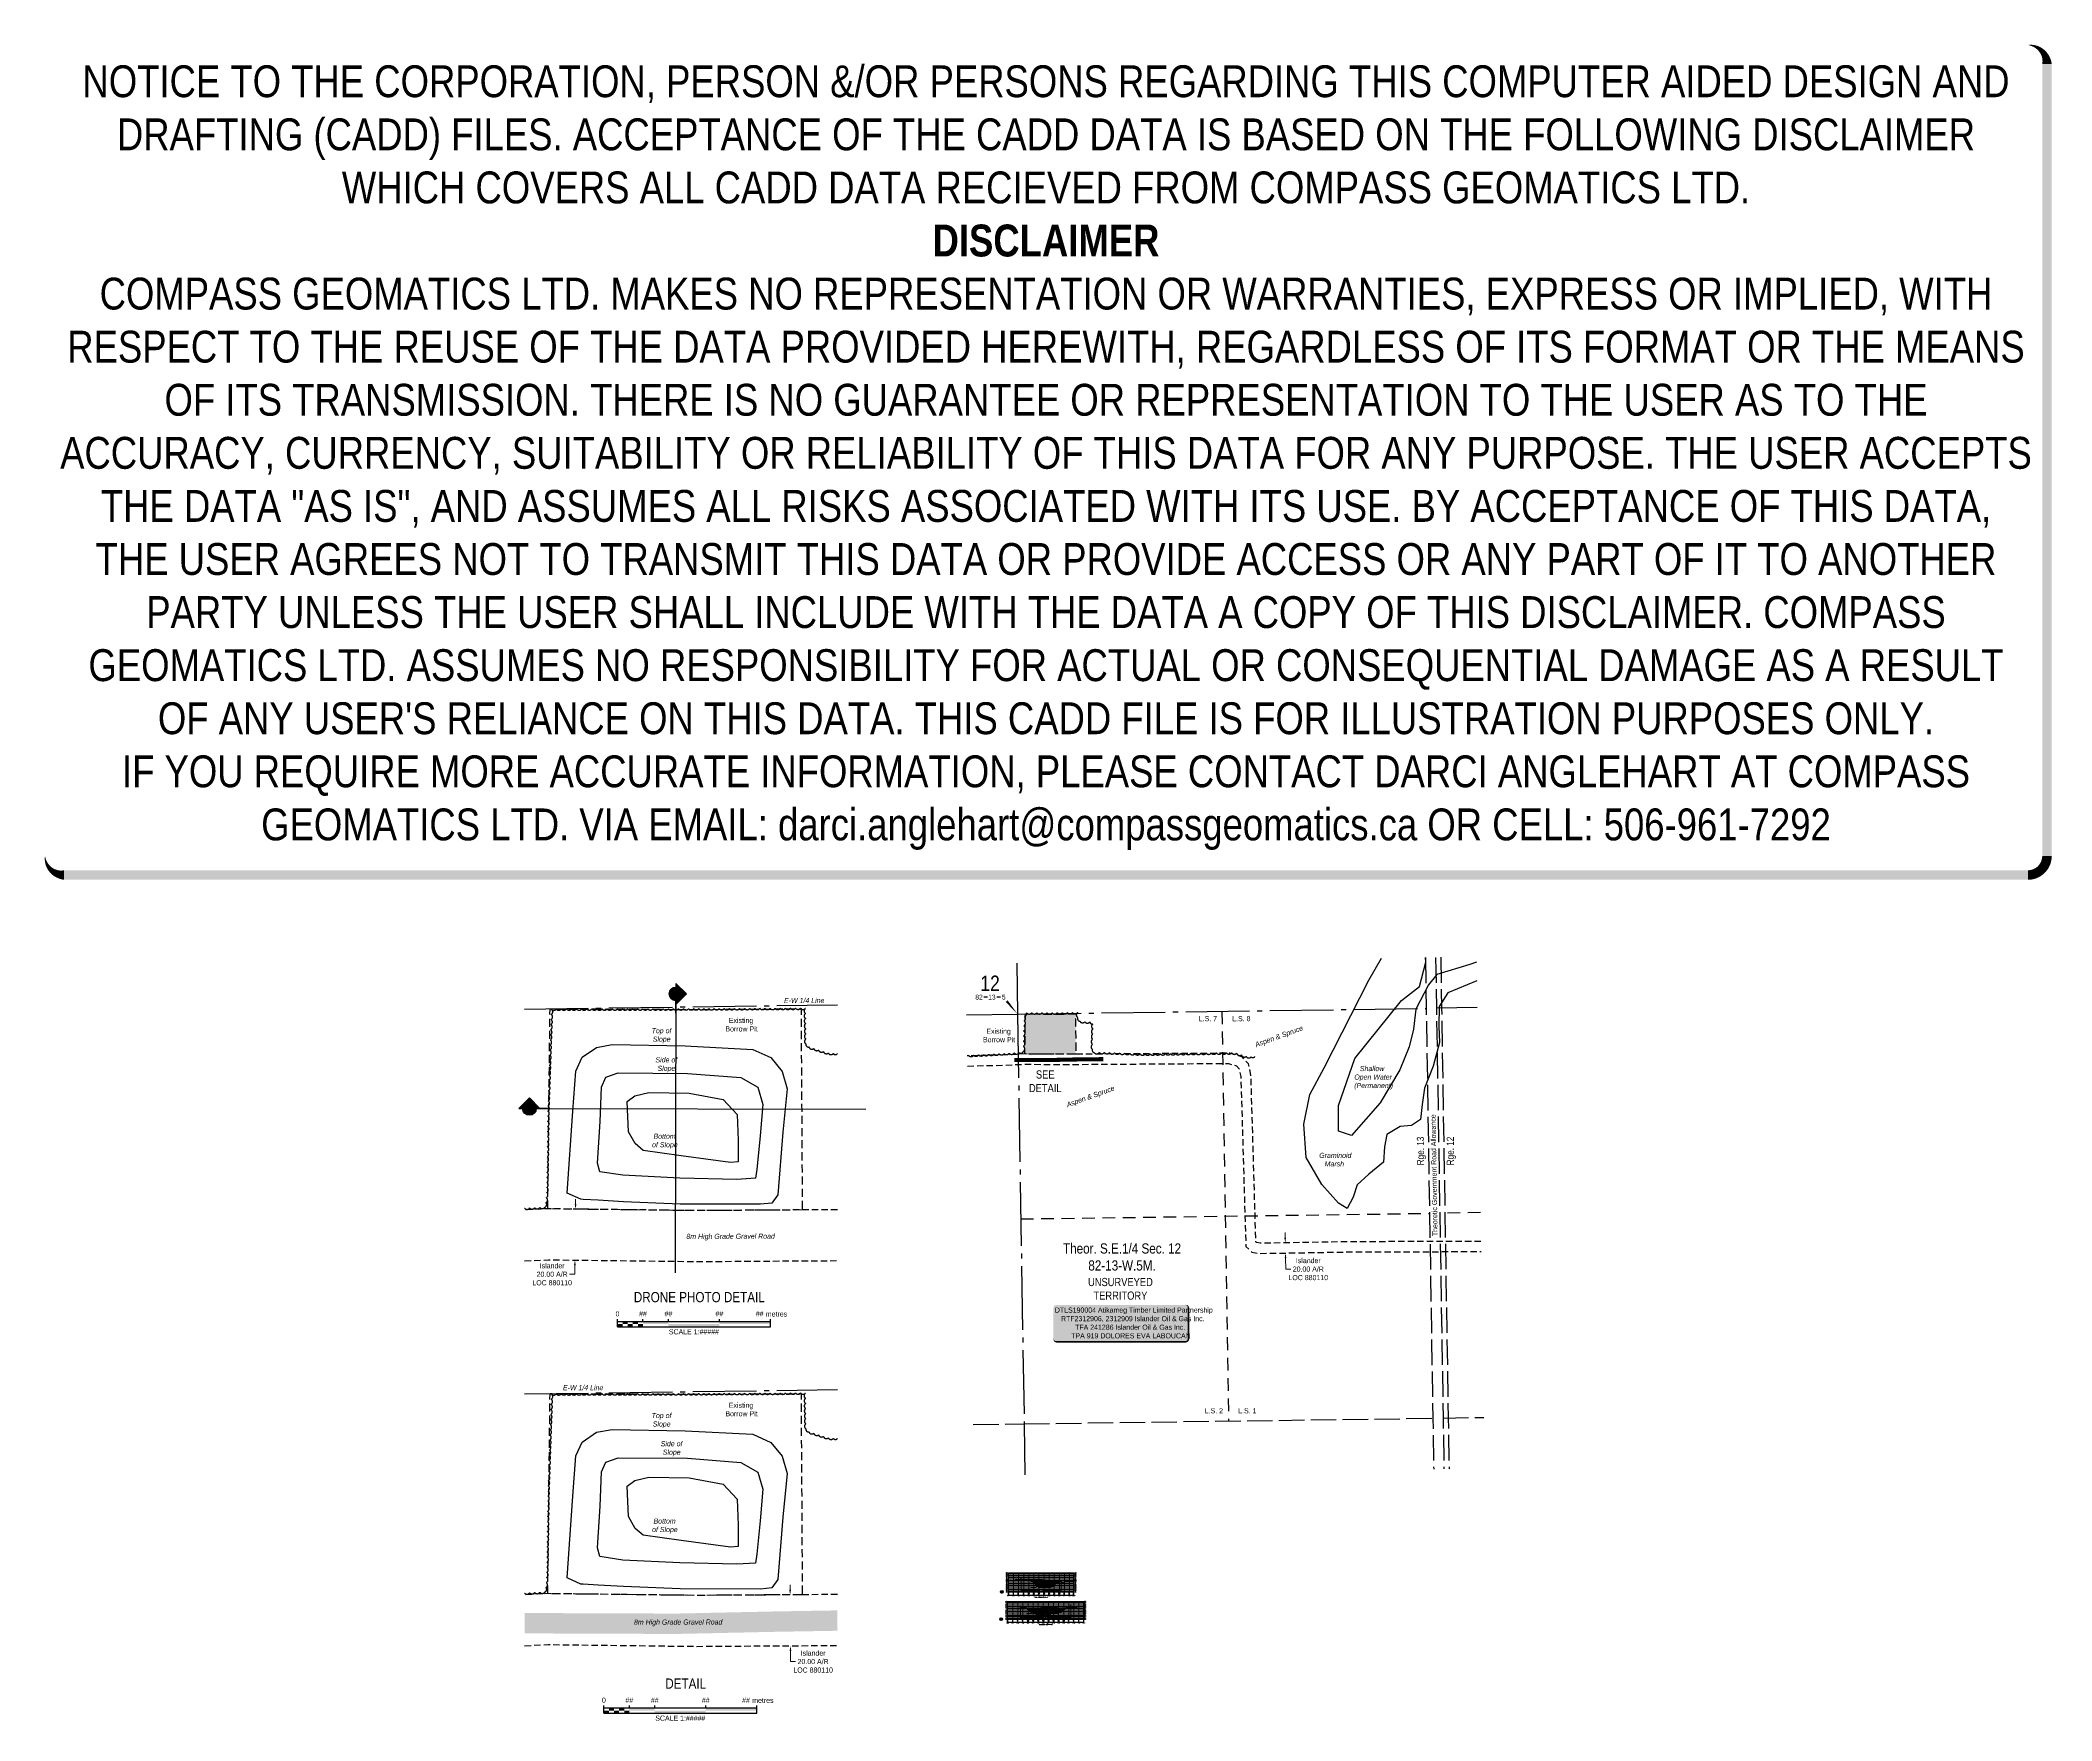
# Model space of a CAD drawing. Extents: x 566948 to 570896, y 6215744 to 6219043.
import ezdxf
from ezdxf import colors
from ezdxf.entities.mleader import LeaderData, LeaderLine
from ezdxf.enums import TextEntityAlignment as Align
from ezdxf.math import Vec2, Vec3

# ---------------------------------------------------------------- set-up
doc = ezdxf.new("R2010")
doc.units = 0
doc.header["$LTSCALE"] = 5
for name, pattern in [('0', [1, 1, 0]), ('DASHED', [19.05, 12.7, -6.35]), ('foc-ACCESSROAD', [3.75, 2.5, -1.25]), ('foc-LSD', [8, 5, -3]), ('foc-QUARTERLINE', [33, 25, -3, 2, -3]), ('foc-UNSURVEYED', [12.5, 10, -2.5]), ('HIDDEN2', [4.7625, 3.175, -1.5875])]:
    doc.linetypes.add(name, pattern=pattern)
for name, color, linetype in [('10', 1, 'Continuous'), ('9', 3, 'Continuous'), ('AS-ROADS', 254, 'Continuous'), ('C-AR', 13, 'foc-ACCESSROAD'), ('C-ROAD-CORR-PATT', 150, 'Continuous'), ('C-ROAD-PROF', 1, 'DASHED'), ('C-ROAD-PROF-GRID-MAJR', 8, 'Continuous'), ('C-ROAD-PROF-TEXT', 250, 'Continuous'), ('C-ROAD-PROF-TICK', 7, 'Continuous'), ('C-ROAD-PROF-TITL', 11, 'Continuous'), ('C-ROAD-PROF-TTLB', 5, 'Continuous'), ('C-SYMBOL', 7, 'Continuous'), ('D-TXT', 6, 'Continuous'), ('DETAIL-T', 7, 'Continuous'), ('L-QSEC', 8, 'foc-QUARTERLINE'), ('L-ROAD-T', 7, 'Continuous'), ('L-SECLBL', 7, 'Continuous'), ('L-SECTION-LSD', 7, 'foc-LSD'), ('L-UNS-T', 3, 'Continuous'), ('L-USEC', 7, 'foc-UNSURVEYED'), ('M-DESIGN', 250, 'Continuous'), ('M-DETAILS', 250, 'Continuous'), ('P-PROPOSED-H', 21, 'Continuous'), ('T-BUSH', 110, '0'), ('T-BUSH-T', 110, 'Continuous'), ('T-EXISTING TFA', 220, 'HIDDEN2'), ('T-SLOPE', 48, 'Continuous'), ('WETLAND', 143, 'Continuous'), ('WETLAND-T', 146, 'Continuous')]:
    doc.layers.add(name, color=color, linetype=linetype)
for name, color, linetype, lineweight in [('C-AR-T', 13, 'Continuous', 9), ('C-WS-T', 13, 'Continuous', 9), ('T-TEXT', 48, 'Continuous', 18)]:
    doc.layers.add(name, color=color, linetype=linetype, lineweight=lineweight)
doc.layers.add('DISCLAIMER', color=7, linetype='Continuous', plot=False)
doc.styles.add('100L', font='ARIALN.TTF', dxfattribs={"height": 11})
doc.styles.add('175L', font='ARIALN.TTF', dxfattribs={"height": 20})
doc.styles.add('80', font='ARIALN.TTF', dxfattribs={"height": 10})
doc.styles.add('80CG', font='ARIALN.TTF', dxfattribs={"height": 10})
doc.styles.add('80L', font='ARIALN.TTF', dxfattribs={"height": 10})
doc.styles.add('mapping1', font='calibri.ttf')
doc.styles.add('SIMPLEX', font='ARIALN.TTF')
doc.styles.get("Standard").update_dxf_attribs({"font": 'ARIALN.TTF'})
doc.dimstyles.new('Compass 5 000', dxfattribs={"dimscale": 5, "dimtxt": 9, "dimasz": 2, "dimexe": 0.2, "dimexo": 0.0625, "dimgap": 0.5, "dimtad": 0, "dimtih": 1, "dimtoh": 1, "dimzin": 0, "dimdsep": 46, "dimtxsty": '80CG', "dimcen": 0.1, "dimse1": 1, "dimse2": 1, "dimclrd": 256, "dimclrt": 256, "dimaunit": 1, "dimadec": 4, "dimazin": 0, "dimtfac": 0.06, "dimtofl": 0, "dimtmove": 0, "dimatfit": 1, "dimfxl": 0.2, "dimtolj": 1, "dimtzin": 0, "dimlwd": -1, "dimarcsym": 0})
doc.dimstyles.new('M-PROFILE', dxfattribs={"dimscale": 5, "dimtxt": 0.45, "dimasz": 0.4, "dimexe": 0.2, "dimexo": 0, "dimgap": 0.35, "dimtad": 0, "dimdec": 1, "dimzin": 0, "dimdsep": 46, "dimtxsty": 'SIMPLEX', "dimcen": 0.1, "dimclrd": 256, "dimclre": 256, "dimclrt": 256, "dimaunit": 1, "dimadec": 4, "dimazin": 0, "dimtfac": 0.06, "dimtdec": 1, "dimtofl": 0, "dimtmove": 0, "dimatfit": 1, "dimldrblk": 'NONE', "dimfxl": 0.2, "dimtolj": 1, "dimtzin": 0, "dimlwd": 15, "dimlwe": 15, "dimarcsym": 0})

# ---------------------------------------------------------------- blocks, each defined once
blk = doc.blocks.new('L-SECLBL')
at = {"layer": '9', "color": 7}
for p, q in [((-5.1, -27.8), (-12.3, -27.8)), ((20.7, -27.8), (13.5, -27.8))]:
    blk.add_line(p, q, dxfattribs=at)
at = {"layer": '10', "color": 2, "style": 'SIMPLEX'}
blk.add_attdef('SEC', text='', height=30, dxfattribs=at).set_placement((0, 0), align=Align.MIDDLE)
at = {"layer": '10', "color": 5, "style": '80L'}
blk.add_attdef('TWP', text='', height=9.5, dxfattribs=at).set_placement((-14.4, -27.4), align=Align.MIDDLE_RIGHT)
blk.add_attdef('RGE', text='', height=9.5, dxfattribs=at).set_placement((3.6, -27.4), align=Align.MIDDLE_CENTER)
blk.add_attdef('MER', text='', height=9.5, dxfattribs=at).set_placement((23.2, -27.4), align=Align.MIDDLE_LEFT)
blk = doc.blocks.new('*U434')
h = blk.add_hatch(color=255)
edge = h.paths.add_edge_path()
edge.add_line((-126.5, -37), (126.5, -37))
edge.add_arc((126.5, -31), 6, 270, 360)
edge.add_line((132.5, -31), (132.5, 29.5))
edge.add_arc((126.5, 29.5), 6, 0, 90)
edge.add_line((126.5, 35.5), (-126.5, 35.5))
edge.add_arc((-126.5, 29.5), 6, 90, 180)
edge.add_line((-132.5, 29.5), (-132.5, -31))
edge.add_arc((-126.5, -31), 6, 180, 270)
at = {"color": 44, "flags": 128}
blk.add_lwpolyline([(-126.5, -37, 3, 3, 0), (126.5, -37, 3, 3, 0.414214), (132.5, -31, 3, 3, 0), (132.5, 29.5, 3, 0, 0.414214), (126.5, 35.5, 0, 0, 0), (-126.5, 35.5, 0, 0, 0.414214), (-132.5, 29.5, 0, 0, 0), (-132.5, -31, 0, 3, 0.414214)], format="xyseb", close=True, dxfattribs=at)
at = {"color": 44, "style": '80'}
blk.add_attdef('ENTER_TEXT_001', (-36, -5), '', height=10, dxfattribs=at)
blk = doc.blocks.new('*D435')
at = {"layer": 'C-AR-T', "transparency": 16777216}
for p, q in [((569391.4, 6216692.2), (569391.2, 6216702.2)), ((569392.1, 6216652.2), (569392.4, 6216630.6)), ((569392.4, 6216630.6), (569402.4, 6216630.6))]:
    blk.add_line(p, q, dxfattribs=at)
for points in [[(569393, 6216692.2), (569389.7, 6216692.2), (569391.6, 6216682.2)], [(569393.7, 6216652.3), (569390.4, 6216652.2), (569391.9, 6216662.2)]]:
    blk.add_solid(points, dxfattribs=at)
at = {"layer": 'C-AR-T', "transparency": 16777216, "insert": (569436.7, 6216630.6), "char_height": 10, "attachment_point": 5, "style": '80CG'}
blk.add_mtext('\\A1;Islander\\P20.00 A/R\\PLOC 880110', dxfattribs=at)
blk = doc.blocks.new('*D436')
at = {"layer": 'C-AR-T', "transparency": 16777216}
for p, q in [((568419.6, 6216001.2), (568419.5, 6216011.2)), ((568420.3, 6215881.4), (568420.5, 6215860.3)), ((568420.5, 6215860.3), (568430.5, 6215860.3))]:
    blk.add_line(p, q, dxfattribs=at)
for points in [[(568421.3, 6216001.3), (568417.9, 6216001.2), (568419.7, 6215991.3)], [(568422, 6215881.4), (568418.7, 6215881.4), (568420.3, 6215891.4)]]:
    blk.add_solid(points, dxfattribs=at)
at = {"layer": 'C-AR-T', "transparency": 16777216, "insert": (568464.8, 6215860.3), "char_height": 10, "attachment_point": 5, "style": '80CG'}
blk.add_mtext('\\A1;Islander\\P20.00 A/R\\PLOC 880110', dxfattribs=at)
blk = doc.blocks.new('*U315')
at = {"color": 0}
for p, q in [((-150, 0), (-150, 15)), ((-150, 10), (150.2, 10)), ((-150, 0), (150.2, 0)), ((-100, 10), (-100, 15)), ((-50, 10), (-50, 15)), ((50, 10), (50, 15)), ((150.2, 0), (150.2, 15))]:
    blk.add_line(p, q, dxfattribs=at)
for points in [[(-150, 5), (-140, 5), (-150, 0), (-140, 0)], [(-140, 10), (-130, 10), (-140, 5), (-130, 5)], [(-130, 5), (-120, 5), (-130, 0), (-120, 0)], [(-120, 10), (-110, 10), (-120, 5), (-110, 5)], [(-110, 5), (-100, 5), (-110, 0), (-100, 0)], [(-100, 10), (-50, 10), (-100, 5), (-50, 5)], [(-50, 5), (50, 5), (-50, 0), (50, 0)], [(50, 10), (150.2, 10), (50, 5), (150.2, 5)]]:
    blk.add_solid(points, dxfattribs=at)
at = {"color": 0, "style": '80'}
blk.add_text('metres', height=10, dxfattribs=at).set_placement((162.2, 20), align=Align.CENTER)
at = {"color": 0, "char_height": 10, "style": '80'}
for s, insert, attachment_point in [('0', (-150, 30.2), 2), ('##', (-100, 30.2), 2), ('##', (-50, 30.2), 2), ('##', (50, 30.2), 2), ('##', (136.7, 30.2), 3), ('SCALE 1:#####', (0.1, -5), 2)]:
    blk.add_mtext(s, dxfattribs=dict(at, insert=insert, attachment_point=attachment_point))
blk = doc.blocks.new('*D437')
at = {"layer": 'C-AR-T', "color": 255, "transparency": 16777216}
for p, q in [((567998.6, 6216758.2), (567998.7, 6216768.2)), ((567996.9, 6216620.5), (567986.9, 6216620.5)), ((567997.1, 6216638.4), (567996.9, 6216620.5))]:
    blk.add_line(p, q, dxfattribs=at)
for points in [[(567996.9, 6216758.2), (568000.2, 6216758.2), (567998.4, 6216748.2)], [(567995.5, 6216638.4), (567998.8, 6216638.3), (567997.3, 6216648.4)]]:
    blk.add_solid(points, dxfattribs=at)
at = {"layer": 'C-AR-T', "color": 255, "transparency": 16777216, "insert": (567952.6, 6216620.5), "char_height": 10, "attachment_point": 5, "style": '80CG'}
blk.add_mtext('\\A1;Islander\\P20.00 A/R\\PLOC 880110', dxfattribs=at)
blk = doc.blocks.new('M-MATCH')
at = {"layer": 'M-DETAILS', "true_color": 0xffffff}
h = blk.add_hatch(color=7, dxfattribs=at)
h.dxf.hatch_style = 1
edge = h.paths.add_edge_path()
edge.add_arc((0, 0), 5.36, 0, 360)
at = {"layer": 'M-DETAILS', "flags": 128}
for points in [[(-5.4, 0), (5.4, 0)], [(0, 0), (0, -5.4)]]:
    blk.add_lwpolyline(points, dxfattribs=at)
at = {"layer": 'M-DETAILS'}
blk.add_circle((0, 0), 5.36, dxfattribs=at)
at = {"style": 'SIMPLEX'}
blk.add_attdef('A', text='', height=3.2, dxfattribs=at).set_placement((0, 2.7), align=Align.MIDDLE_CENTER)
blk.add_attdef('0', text='', height=2, dxfattribs=at).set_placement((-1.1, -2.2), align=Align.MIDDLE_RIGHT)
blk.add_attdef('0', text='', height=2, dxfattribs=at).set_placement((1.1, -2.2), align=Align.MIDDLE_LEFT)
blk = doc.blocks.new('M-FEATURE')
at = {"layer": 'M-DETAILS', "flags": 128}
blk.add_lwpolyline([(0, 0), (0, 4.2)], dxfattribs=at)
at = {"style": 'SIMPLEX', "oblique": 15}
blk.add_attdef('FEATURE', text='', height=2.2, rotation=90, dxfattribs=at).set_placement((0, 6.3), align=Align.MIDDLE_LEFT)
blk = doc.blocks.new('*D446')
at = {"layer": 'M-DETAILS', "linetype": 'Continuous', "lineweight": 15, "transparency": 16777216}
for p, q in [((568873.1, 6216021.5), (568873.1, 6215998.9)), ((568951.8, 6216017.7), (568951.8, 6215998.9)), ((568874.6, 6216000.4), (568909.6, 6216000.4)), ((568950.3, 6216000.4), (568915.3, 6216000.4))]:
    blk.add_line(p, q, dxfattribs=at)
at = {"layer": 'M-DETAILS', "transparency": 16777216}
for points in [[(568874.6, 6216000.7), (568874.6, 6216000.2), (568873.1, 6216000.4)], [(568950.3, 6216000.7), (568950.3, 6216000.2), (568951.8, 6216000.4)]]:
    blk.add_solid(points, dxfattribs=at)
at = {"layer": 'M-DETAILS', "lineweight": 20, "transparency": 16777216, "insert": (568912.5, 6216000.4), "char_height": 1, "attachment_point": 5, "style": 'SIMPLEX'}
blk.add_mtext('\\A1;78.7', dxfattribs=at)
blk = doc.blocks.new('_None')
blk = doc.blocks.new('*D447')
at = {"layer": 'M-DETAILS', "linetype": 'Continuous', "lineweight": 15, "transparency": 16777216}
for p, q in [((568871.6, 6215966.1), (568871.6, 6215946.4)), ((568873.1, 6215947.9), (568918.4, 6215947.9)), ((568969.3, 6215947.9), (568924, 6215947.9)), ((568970.8, 6215967.6), (568970.8, 6215946.4))]:
    blk.add_line(p, q, dxfattribs=at)
at = {"layer": 'M-DETAILS', "transparency": 16777216}
for points in [[(568873.1, 6215948.2), (568873.1, 6215947.7), (568871.6, 6215947.9)], [(568969.3, 6215948.2), (568969.3, 6215947.7), (568970.8, 6215947.9)]]:
    blk.add_solid(points, dxfattribs=at)
at = {"layer": 'M-DETAILS', "lineweight": 20, "transparency": 16777216, "insert": (568921.2, 6215947.9), "char_height": 1, "attachment_point": 5, "style": 'SIMPLEX'}
blk.add_mtext('\\A1;99.2', dxfattribs=at)
blk = doc.blocks.new('M-MATCH-DIR')
at = {"layer": 'M-DETAILS'}
h = blk.add_hatch(color=256, dxfattribs=at)
h.dxf.hatch_style = 1
h.paths.add_polyline_path([(-8.2, 0), (8.2, 0), (0, 8.2)])
at = {"layer": 'M-DETAILS', "flags": 128}
blk.add_lwpolyline([(-8.2, 0), (8.2, 0), (0, 8.2), (-8.2, 0)], dxfattribs=at)
at = {"layer": 'M-DETAILS', "lineweight": 50, "flags": 128}
blk.add_lwpolyline([(0, 0), (15.2, 0)], dxfattribs=at)
blk = doc.blocks.new('Disclaimer_Legal')
at = {"layer": 'DISCLAIMER', "color": 254, "flags": 128}
blk.add_lwpolyline([(-3612.9, -1104.6, 37.5, 37.5, 0), (4096.1, -1104.6, 37.5, 37.5, 0.414214), (4171.1, -1029.6, 37.5, 37.5, 0), (4171.1, 2078.7, 37.5, 0, 0.414214), (4096.1, 2153.7, 0, 0, 0), (-3612.9, 2153.7, 0, 0, 0.414214), (-3687.9, 2078.7, 0, 0, 0), (-3687.9, -1029.6, 0, 37.5, 0.414214)], format="xyseb", close=True, dxfattribs=at)
at = {"layer": 'DISCLAIMER', "color": 254, "insert": (241.6, 533.9), "char_height": 125, "width": 7717.568, "attachment_point": 5, "style": '80'}
blk.add_mtext('NOTICE TO THE CORPORATION, PERSON &/OR PERSONS REGARDING THIS COMPUTER AIDED DESIGN AND DRAFTING (CADD) FILES. ACCEPTANCE OF THE CADD DATA IS BASED ON THE FOLLOWING DISCLAIMER WHICH COVERS ALL CADD DATA RECIEVED FROM COMPASS GEOMATICS LTD.\\P{\\fArial Narrow|b1|i0|c0|p34;DISCLAIMER}\\PCOMPASS GEOMATICS LTD. MAKES NO REPRESENTATION OR WARRANTIES, EXPRESS OR IMPLIED, WITH RESPECT TO THE REUSE OF THE DATA PROVIDED HEREWITH, REGARDLESS OF ITS FORMAT OR THE MEANS OF ITS TRANSMISSION. THERE IS NO GUARANTEE OR REPRESENTATION TO THE USER AS TO THE ACCURACY, CURRENCY, SUITABILITY OR RELIABILITY OF THIS DATA FOR ANY PURPOSE. THE USER ACCEPTS THE DATA "AS IS", AND ASSUMES ALL RISKS ASSOCIATED WITH ITS USE. BY ACCEPTANCE OF THIS DATA, THE USER AGREES NOT TO TRANSMIT THIS DATA OR PROVIDE ACCESS OR ANY PART OF IT TO ANOTHER PARTY UNLESS THE USER SHALL INCLUDE WITH THE DATA A COPY OF THIS DISCLAIMER. COMPASS GEOMATICS LTD. ASSUMES NO RESPONSIBILITY FOR ACTUAL OR CONSEQUENTIAL DAMAGE AS A RESULT OF ANY USER\'S RELIANCE ON THIS DATA. THIS CADD FILE IS FOR ILLUSTRATION PURPOSES ONLY.\\PIF YOU REQUIRE MORE ACCURATE INFORMATION, PLEASE CONTACT DARCI ANGLEHART AT COMPASS GEOMATICS LTD. VIA EMAIL: darci.anglehart@compassgeomatics.ca OR CELL: 506-961-7292', dxfattribs=at)

msp = doc.modelspace()

# ---------------------------------------------------------------- hatches: boundary and pattern name
at = {"layer": 'C-ROAD-CORR-PATT', "linetype": 'Continuous', "lineweight": 15, "true_color": 0xffc6b3}
h = msp.add_hatch(dxfattribs=at)
h.set_pattern_fill('ANSI31', color=31, scale=0.399822, angle=90, style=0)
h.set_pattern_definition([(135, (568887.761, 6216021.51), (-0.897625, -0.897625), [])])
h.paths.add_polyline_path([(568887.761, 6216021.51), (568887.761, 6216021.517), (568928.57, 6216019.347), (568949.829, 6216018.373), (568949.027, 6216018.006), (568948.908, 6216017.893), (568948.027, 6216017.091), (568947.911, 6216017.04), (568947.027, 6216016.616), (568946.915, 6216016.552), (568946.028, 6216016.051), (568945.918, 6216016.005), (568945.028, 6216015.576), (568944.134, 6216014.619), (568944.029, 6216014.494), (568943.924, 6216014.456), (568943.029, 6216014.077), (568942.928, 6216014.019), (568942.03, 6216013.482), (568941.931, 6216013.427), (568941.03, 6216012.895), (568940.934, 6216012.768), (568940.03, 6216011.645), (568939.937, 6216011.589), (568939.031, 6216011.004), (568938.94, 6216010.955), (568938.031, 6216010.514), (568937.944, 6216010.472), (568937.032, 6216009.941), (568936.947, 6216009.855), (568936.032, 6216009.024), (568935.95, 6216008.971), (568935.033, 6216008.391), (568934.953, 6216008.35), (568934.033, 6216007.859), (568933.956, 6216007.827), (568933.034, 6216007.424), (568932.96, 6216007.374), (568932.034, 6216006.787), (568931.963, 6216006.758), (568931.034, 6216006.398), (568930.966, 6216006.38), (568930.035, 6216006.188), (568929.969, 6216006.187), (568929.035, 6216006.091), (568928.972, 6216006.084), (568928.036, 6216006.02), (568927.094, 6216006.06), (568927.036, 6216006.063), (568926.979, 6216006.062), (568926.037, 6216006.032), (568925.982, 6216006.027), (568925.037, 6216005.926), (568924.985, 6216005.922), (568924.038, 6216005.841), (568923.988, 6216005.834), (568923.038, 6216005.75), (568922.992, 6216005.75), (568922.038, 6216005.768), (568921.995, 6216005.771), (568921.039, 6216005.831), (568920.998, 6216005.834), (568920.039, 6216005.892), (568920.001, 6216005.891), (568919.04, 6216005.91), (568919.004, 6216005.91), (568918.04, 6216005.941), (568918.008, 6216005.952), (568917.041, 6216006.233), (568917.011, 6216006.239), (568916.041, 6216006.411), (568916.014, 6216006.41), (568915.042, 6216006.378), (568915.017, 6216006.382), (568914.042, 6216006.595), (568914.02, 6216006.592), (568913.042, 6216006.472), (568913.024, 6216006.474), (568912.043, 6216006.537), (568912.027, 6216006.542), (568911.043, 6216006.826), (568911.03, 6216006.821), (568910.044, 6216006.497), (568909.052, 6216006.845), (568909.044, 6216006.847), (568909.037, 6216006.851), (568908.045, 6216007.324), (568908.04, 6216007.324), (568907.045, 6216007.289), (568907.043, 6216007.29), (568906.265, 6216007.681), (568906.046, 6216007.791), (568906.046, 6216007.791), (568905.049, 6216008.148), (568905.046, 6216008.149), (568904.053, 6216009.208), (568904.046, 6216009.215), (568903.056, 6216010.024), (568903.047, 6216010.031), (568902.059, 6216010.68), (568902.047, 6216010.691), (568901.062, 6216011.564), (568901.048, 6216011.577), (568900.065, 6216012.998), (568900.048, 6216013.02), (568899.069, 6216013.948), (568899.049, 6216013.968), (568898.072, 6216014.51), (568898.049, 6216014.523), (568897.075, 6216015.325), (568897.05, 6216015.345), (568896.078, 6216016.597), (568896.05, 6216016.635), (568895.081, 6216017.221), (568895.05, 6216017.238), (568894.085, 6216017.753), (568894.051, 6216017.771), (568893.088, 6216018.383), (568893.051, 6216018.405), (568893.015, 6216018.444), (568892.052, 6216019.35), (568891.094, 6216020.023), (568891.052, 6216020.043), (568890.097, 6216020.419), (568890.053, 6216020.434), (568889.101, 6216020.74), (568889.053, 6216020.755), (568888.104, 6216021.427), (568888.053, 6216021.458)])
at = {"layer": 'C-ROAD-CORR-PATT', "linetype": 'Continuous', "lineweight": 15, "true_color": 0xb3daff}
h = msp.add_hatch(dxfattribs=at)
h.set_pattern_fill('ANSI31', color=141, scale=0.399822, style=0)
h.set_pattern_definition([(45, (568881.1515, 6215966.1695), (-0.8976, 0.8976), [])])
h.paths.add_polyline_path([(568881.151, 6215966.169), (568881.151, 6215966.289), (568881.256, 6215966.258), (568881.331, 6215966.166)])
at = {"layer": 'C-ROAD-CORR-PATT', "linetype": 'Continuous', "lineweight": 15, "true_color": 0xffc6b3}
h = msp.add_hatch(dxfattribs=at)
h.set_pattern_fill('ANSI31', color=31, scale=0.399822, angle=90, style=0)
h.set_pattern_definition([(135, (568881.3306, 6215966.1658), (-0.897625, -0.897625), [])])
h.paths.add_polyline_path([(568881.331, 6215966.166), (568882.571, 6215966.14), (568882.657, 6215966.142), (568884.368, 6215966.052), (568884.552, 6215966.072), (568911.561, 6215966.551), (568912.439, 6215966.555), (568913.035, 6215966.582), (568913.987, 6215966.615), (568914.594, 6215966.659), (568915.44, 6215966.708), (568916.086, 6215966.726), (568917.073, 6215966.787), (568917.627, 6215966.807), (568918.636, 6215966.762), (568919.331, 6215966.804), (568920.339, 6215966.781), (568920.84, 6215966.821), (568921.887, 6215966.711), (568922.631, 6215966.766), (568923.392, 6215966.753), (568924.203, 6215966.789), (568924.806, 6215966.782), (568925.41, 6215966.774), (568925.807, 6215966.769), (568926.412, 6215966.777), (568926.808, 6215966.778), (568927.413, 6215966.679), (568927.809, 6215966.684), (568928.544, 6215966.753), (568928.939, 6215966.748), (568929.334, 6215966.74), (568930.476, 6215966.823), (568930.87, 6215966.834), (568932.026, 6215966.707), (568932.419, 6215966.693), (568932.813, 6215966.688), (568933.58, 6215966.686), (568955.131, 6215966.659), (568956.44, 6215966.684), (568956.847, 6215966.65), (568957.183, 6215966.665), (568958.51, 6215966.705), (568958.813, 6215966.739), (568960.233, 6215966.734), (568960.46, 6215966.747), (568961.879, 6215966.963), (568962.007, 6215966.97), (568963.771, 6215967.037), (568963.809, 6215967.036), (568964.11, 6215967.051), (568963.716, 6215966.9), (568963.219, 6215966.697), (568962.715, 6215966.352), (568962.22, 6215966.057), (568961.713, 6215965.586), (568961.22, 6215965.124), (568960.712, 6215964.682), (568960.221, 6215964.307), (568959.71, 6215964.168), (568959.221, 6215963.875), (568958.709, 6215963.39), (568958.221, 6215962.986), (568957.707, 6215962.509), (568957.222, 6215962.06), (568956.706, 6215961.831), (568956.222, 6215961.575), (568955.704, 6215961.282), (568955.223, 6215961.013), (568954.703, 6215960.725), (568954.223, 6215960.525), (568953.701, 6215959.994), (568953.224, 6215959.406), (568952.7, 6215959.101), (568952.224, 6215958.857), (568951.698, 6215958.591), (568951.225, 6215958.359), (568950.697, 6215958.117), (568950.225, 6215957.937), (568949.695, 6215957.53), (568949.225, 6215957.157), (568948.694, 6215956.964), (568948.226, 6215956.79), (568947.692, 6215956.6), (568947.226, 6215956.434), (568946.691, 6215956.306), (568946.227, 6215956.2), (568945.689, 6215955.952), (568945.227, 6215955.701), (568944.688, 6215955.585), (568944.228, 6215955.518), (568943.686, 6215955.409), (568943.228, 6215955.318), (568942.685, 6215955.189), (568942.229, 6215955.106), (568941.683, 6215954.914), (568941.229, 6215954.731), (568940.682, 6215954.631), (568940.229, 6215954.545), (568939.68, 6215954.478), (568939.23, 6215954.436), (568938.679, 6215954.346), (568938.23, 6215954.314), (568937.677, 6215954.178), (568937.231, 6215954.087), (568936.676, 6215954.055), (568936.231, 6215954.04), (568935.674, 6215954.006), (568935.232, 6215953.969), (568934.673, 6215953.924), (568934.232, 6215953.897), (568933.671, 6215953.82), (568933.233, 6215953.775), (568932.67, 6215953.727), (568932.233, 6215953.717), (568931.668, 6215953.656), (568931.233, 6215953.681), (568930.667, 6215953.658), (568930.234, 6215953.586), (568929.665, 6215953.539), (568929.234, 6215953.51), (568928.664, 6215953.525), (568928.235, 6215953.511), (568927.662, 6215953.531), (568927.235, 6215953.481), (568926.661, 6215953.458), (568926.236, 6215953.409), (568925.659, 6215953.297), (568925.236, 6215953.236), (568924.658, 6215953.191), (568924.237, 6215953.174), (568923.656, 6215953.186), (568923.237, 6215953.182), (568922.655, 6215953.189), (568922.237, 6215953.198), (568921.653, 6215953.121), (568921.238, 6215953.088), (568920.652, 6215953.065), (568920.238, 6215953.027), (568919.827, 6215953.048), (568919.239, 6215953.027), (568918.649, 6215952.983), (568918.239, 6215952.936), (568917.647, 6215952.837), (568917.24, 6215952.81), (568916.646, 6215952.804), (568916.24, 6215952.81), (568915.644, 6215952.802), (568915.241, 6215952.775), (568914.643, 6215952.807), (568914.241, 6215952.834), (568913.641, 6215952.898), (568913.241, 6215952.902), (568912.64, 6215952.934), (568912.242, 6215952.942), (568911.638, 6215952.974), (568911.242, 6215952.986), (568910.637, 6215953.101), (568910.243, 6215953.093), (568909.635, 6215952.976), (568909.243, 6215953.007), (568908.634, 6215953.131), (568908.244, 6215953.165), (568907.632, 6215953.119), (568907.244, 6215953.107), (568906.631, 6215953.24), (568906.245, 6215953.316), (568905.629, 6215953.311), (568905.245, 6215953.3), (568904.628, 6215953.392), (568904.245, 6215953.446), (568903.626, 6215953.475), (568903.246, 6215953.481), (568902.625, 6215953.52), (568902.246, 6215953.607), (568901.623, 6215953.707), (568901.247, 6215953.722), (568900.622, 6215953.819), (568900.247, 6215953.846), (568899.62, 6215954.128), (568899.248, 6215954.267), (568898.619, 6215954.551), (568898.248, 6215954.711), (568897.617, 6215955.396), (568897.249, 6215955.802), (568896.616, 6215956.019), (568896.249, 6215956.178), (568895.614, 6215956.679), (568895.249, 6215956.958), (568894.613, 6215957.144), (568894.25, 6215957.252), (568893.611, 6215957.831), (568893.25, 6215958.172), (568892.61, 6215958.379), (568892.251, 6215958.542), (568891.608, 6215958.845), (568891.251, 6215959.011), (568890.607, 6215959.403), (568890.252, 6215959.594), (568889.605, 6215960.293), (568889.252, 6215960.67), (568888.604, 6215961.091), (568888.253, 6215961.291), (568887.602, 6215961.622), (568887.253, 6215961.794), (568886.601, 6215962.159), (568886.253, 6215962.372), (568885.599, 6215963.023), (568885.254, 6215963.386), (568884.598, 6215963.96), (568884.254, 6215964.224), (568883.596, 6215964.6), (568883.255, 6215964.811), (568882.595, 6215965.049), (568882.255, 6215965.23), (568881.593, 6215965.843)])
at = {"layer": 'P-PROPOSED-H'}
h = msp.add_hatch(color=256, dxfattribs=at)
h.dxf.hatch_style = 1
h.paths.add_polyline_path([(568980.386, 6217052.438), (568938.818, 6217052.178), (568880.436, 6217052.868), (568881.365, 6217131.439), (568939.039, 6217131.145), (568979.893, 6217131.4)])

# ---------------------------------------------------------------- linework, layer by layer
at = {"layer": 'AS-ROADS', "flags": 128}
for points, const_width in [([(568859.965, 6217041.303), (568879.727, 6217041.252), (568930.869, 6217041.063), (568970.27, 6217041.913), (569010.674, 6217042.597), (569034.622, 6217042.645)], 7.996), ([(567898.574, 6215935.579), (567940.218, 6215935.471), (568195.928, 6215934.526), (568392.933, 6215938.776), (568512.361, 6215940.798)], 39.982)]:
    msp.add_lwpolyline(points, dxfattribs=dict(at, const_width=const_width))
at = {"layer": 'C-AR', "flags": 128}
for points in [[(569775.527, 6216685.136), (569510.122, 6216684.222), (569342.129, 6216681.384), (569335.136, 6216682.671), (569333.885, 6216683.87), (569324.184, 6217011.293), (569319.325, 6217033.43), (569306.868, 6217047.055), (569282.698, 6217054.338), (568938.826, 6217052.196), (568880.443, 6217052.886), (568841.458, 6217050.95), (568767.449, 6217049.255)], [(568767.77, 6217029.266), (568842.183, 6217030.971), (568880.821, 6217032.89), (568938.77, 6217032.204), (569279.812, 6217034.328), (569295.829, 6217029.502), (569300.949, 6217023.902), (569304.257, 6217008.832), (569314.145, 6216675.101), (569325.625, 6216664.095), (569340.472, 6216661.362), (569510.326, 6216664.232), (569775.851, 6216665.145)], [(568512.361, 6216747.22), (568235.713, 6216745.497), (567943.8, 6216748.95), (567898.574, 6216746.704)], [(567898.574, 6216646.626), (567945.689, 6216648.965), (568235.433, 6216645.538), (568512.361, 6216647.263)], [(568512.361, 6215991.914), (568235.713, 6215990.19), (567943.8, 6215993.644), (567898.574, 6215991.398)], [(567898.574, 6215891.319), (567945.689, 6215893.659), (568235.433, 6215890.231), (568512.361, 6215891.956)]]:
    msp.add_lwpolyline(points, dxfattribs=at)
at = {"layer": 'C-ROAD-PROF', "color": 250, "linetype": 'foc-LSD', "lineweight": -3, "ltscale": 2.5, "flags": 128}
for points in [[(568887.761, 6216021.517), (568928.57, 6216019.347), (568949.857, 6216018.372)], [(568881.151, 6215966.169), (568882.571, 6215966.14), (568882.657, 6215966.142), (568884.368, 6215966.052), (568884.552, 6215966.072), (568911.561, 6215966.551), (568912.439, 6215966.555), (568913.035, 6215966.582), (568913.987, 6215966.615), (568914.594, 6215966.659), (568915.44, 6215966.708), (568916.086, 6215966.726), (568917.073, 6215966.787), (568917.627, 6215966.807), (568918.636, 6215966.762), (568919.331, 6215966.804), (568920.339, 6215966.781), (568920.84, 6215966.821), (568921.887, 6215966.711), (568922.631, 6215966.766), (568923.392, 6215966.753), (568924.203, 6215966.789), (568924.806, 6215966.782), (568925.41, 6215966.774), (568925.807, 6215966.769), (568926.412, 6215966.777), (568926.808, 6215966.778), (568927.413, 6215966.679), (568927.809, 6215966.684), (568928.544, 6215966.753), (568928.939, 6215966.748), (568929.334, 6215966.74), (568930.476, 6215966.823), (568930.87, 6215966.834), (568932.026, 6215966.707), (568932.419, 6215966.693), (568932.813, 6215966.688), (568933.58, 6215966.686), (568955.131, 6215966.659), (568956.44, 6215966.684), (568956.847, 6215966.65), (568957.183, 6215966.665), (568958.51, 6215966.705), (568958.813, 6215966.739), (568960.233, 6215966.734), (568960.46, 6215966.747), (568961.879, 6215966.963), (568962.007, 6215966.97), (568963.771, 6215967.037), (568963.809, 6215967.036), (568964.337, 6215967.063)]]:
    msp.add_lwpolyline(points, dxfattribs=at)
at = {"layer": 'C-ROAD-PROF-GRID-MAJR', "color": 254, "linetype": 'Continuous', "lineweight": 15, "true_color": 0xcccccc}
for p, q in [((568848.128, 6216034.436), (568976.787, 6216034.436)), ((568848.128, 6215996.953), (568848.128, 6216034.436)), ((568848.128, 6216031.937), (568976.787, 6216031.937)), ((568848.128, 6216029.439), (568976.787, 6216029.439)), ((568848.128, 6216026.94), (568976.787, 6216026.94)), ((568848.128, 6216024.441), (568976.787, 6216024.441)), ((568848.128, 6216021.942), (568976.787, 6216021.942)), ((568848.128, 6216019.443), (568976.787, 6216019.443)), ((568848.128, 6216016.944), (568976.787, 6216016.944)), ((568858.124, 6215996.953), (568858.124, 6216034.436)), ((568868.119, 6215996.953), (568868.119, 6216034.436)), ((568878.115, 6215996.953), (568878.115, 6216034.436)), ((568888.11, 6215996.953), (568888.11, 6216034.436)), ((568898.106, 6215996.953), (568898.106, 6216034.436)), ((568908.101, 6215996.953), (568908.101, 6216034.436)), ((568918.097, 6215996.953), (568918.097, 6216034.436)), ((568928.093, 6215996.953), (568928.093, 6216034.436)), ((568938.088, 6215996.953), (568938.088, 6216034.436)), ((568948.084, 6215996.953), (568948.084, 6216034.436)), ((568958.079, 6215996.953), (568958.079, 6216034.436)), ((568968.075, 6215996.953), (568968.075, 6216034.436)), ((568976.787, 6215996.953), (568976.787, 6216034.436)), ((568846.613, 6215978.514), (568995.828, 6215978.514)), ((568846.613, 6215943.53), (568846.613, 6215978.514)), ((568848.128, 6216014.445), (568976.787, 6216014.445)), ((568848.128, 6216011.946), (568976.787, 6216011.946)), ((568848.128, 6216009.447), (568976.787, 6216009.447)), ((568848.128, 6216006.949), (568976.787, 6216006.949)), ((568848.128, 6216004.45), (568976.787, 6216004.45)), ((568848.128, 6216001.951), (568976.787, 6216001.951)), ((568848.128, 6215999.452), (568976.787, 6215999.452)), ((568848.128, 6215996.953), (568976.787, 6215996.953)), ((568856.608, 6215943.53), (568856.608, 6215978.514)), ((568866.604, 6215943.53), (568866.604, 6215978.514)), ((568876.6, 6215943.53), (568876.6, 6215978.514)), ((568886.595, 6215943.53), (568886.595, 6215978.514)), ((568896.591, 6215943.53), (568896.591, 6215978.514)), ((568906.586, 6215943.53), (568906.586, 6215978.514)), ((568916.582, 6215943.53), (568916.582, 6215978.514)), ((568926.577, 6215943.53), (568926.577, 6215978.514)), ((568936.573, 6215943.53), (568936.573, 6215978.514)), ((568946.568, 6215943.53), (568946.568, 6215978.514)), ((568956.564, 6215943.53), (568956.564, 6215978.514)), ((568966.559, 6215943.53), (568966.559, 6215978.514)), ((568976.555, 6215943.53), (568976.555, 6215978.514)), ((568986.55, 6215943.53), (568986.55, 6215978.514)), ((568995.828, 6215943.53), (568995.828, 6215978.514)), ((568846.613, 6215976.015), (568995.828, 6215976.015)), ((568846.613, 6215973.517), (568995.828, 6215973.517)), ((568846.613, 6215971.018), (568995.828, 6215971.018)), ((568846.613, 6215968.519), (568995.828, 6215968.519)), ((568846.613, 6215966.02), (568995.828, 6215966.02)), ((568846.613, 6215963.521), (568995.828, 6215963.521)), ((568846.613, 6215961.022), (568995.828, 6215961.022)), ((568846.613, 6215958.523), (568995.828, 6215958.523)), ((568846.613, 6215956.024), (568995.828, 6215956.024)), ((568846.613, 6215953.526), (568995.828, 6215953.526)), ((568846.613, 6215951.027), (568995.828, 6215951.027)), ((568846.613, 6215948.528), (568995.828, 6215948.528)), ((568846.613, 6215946.029), (568995.828, 6215946.029)), ((568846.613, 6215943.53), (568995.828, 6215943.53))]:
    msp.add_line(p, q, dxfattribs=at)
at = {"layer": 'C-ROAD-PROF-TICK', "color": 250, "linetype": 'Continuous', "lineweight": -3}
for p, q in [((568848.128, 6215990.956), (568848.128, 6215996.953)), ((568858.124, 6215990.956), (568858.124, 6215996.953)), ((568868.119, 6215990.956), (568868.119, 6215996.953)), ((568878.115, 6215990.956), (568878.115, 6215996.953)), ((568888.11, 6215990.956), (568888.11, 6215996.953)), ((568898.106, 6215990.956), (568898.106, 6215996.953)), ((568908.101, 6215990.956), (568908.101, 6215996.953)), ((568918.097, 6215990.956), (568918.097, 6215996.953)), ((568928.093, 6215990.956), (568928.093, 6215996.953)), ((568938.088, 6215990.956), (568938.088, 6215996.953)), ((568948.084, 6215990.956), (568948.084, 6215996.953)), ((568958.079, 6215990.956), (568958.079, 6215996.953)), ((568968.075, 6215990.956), (568968.075, 6215996.953)), ((568976.787, 6215990.956), (568976.787, 6215996.953)), ((568846.613, 6215937.533), (568846.613, 6215943.53)), ((568856.608, 6215937.533), (568856.608, 6215943.53)), ((568866.604, 6215937.533), (568866.604, 6215943.53)), ((568876.6, 6215937.533), (568876.6, 6215943.53)), ((568886.595, 6215937.533), (568886.595, 6215943.53)), ((568896.591, 6215937.533), (568896.591, 6215943.53)), ((568906.586, 6215937.533), (568906.586, 6215943.53)), ((568916.582, 6215937.533), (568916.582, 6215943.53)), ((568926.577, 6215937.533), (568926.577, 6215943.53)), ((568936.573, 6215937.533), (568936.573, 6215943.53)), ((568946.568, 6215937.533), (568946.568, 6215943.53)), ((568956.564, 6215937.533), (568956.564, 6215943.53)), ((568966.559, 6215937.533), (568966.559, 6215943.53)), ((568976.555, 6215937.533), (568976.555, 6215943.53)), ((568986.55, 6215937.533), (568986.55, 6215943.53)), ((568995.828, 6215937.533), (568995.828, 6215943.53))]:
    msp.add_line(p, q, dxfattribs=at)
at = {"layer": 'C-ROAD-PROF-TTLB', "color": 250, "linetype": 'Continuous', "lineweight": -3}
for p, q in [((568848.128, 6215996.953), (568848.128, 6216034.436)), ((568848.128, 6216034.436), (568976.787, 6216034.436)), ((568976.787, 6215996.953), (568976.787, 6216034.436)), ((568846.613, 6215943.53), (568846.613, 6215978.514)), ((568846.613, 6215978.514), (568995.828, 6215978.514)), ((568848.128, 6215996.953), (568976.787, 6215996.953)), ((568995.828, 6215943.53), (568995.828, 6215978.514)), ((568846.613, 6215943.53), (568995.828, 6215943.53))]:
    msp.add_line(p, q, dxfattribs=at)
for points in [[(568848.128, 6215990.956), (568976.787, 6215990.956), (568976.787, 6215996.953), (568848.128, 6215996.953)], [(568846.613, 6215937.533), (568995.828, 6215937.533), (568995.828, 6215943.53), (568846.613, 6215943.53)]]:
    msp.add_3dface(points, dxfattribs=at)
at = {"layer": 'L-QSEC'}
for p, q in [((568864.497, 6217231.174), (568866.101, 6217131.23)), ((567898.574, 6217141.03), (568512.361, 6217149.411)), ((568766.156, 6217129.866), (568866.101, 6217131.23)), ((568866.101, 6217131.23), (569668.138, 6217142.181)), ((568866.101, 6217131.23), (568879.008, 6216326.978)), ((569768.078, 6217143.914), (569688.242, 6217142.529)), ((567898.574, 6216385.724), (568512.361, 6216394.104)), ((568879.008, 6216326.978), (568880.612, 6216227.037))]:
    msp.add_line(p, q, dxfattribs=at)
at = {"layer": 'L-SECLBL', "flags": 128}
msp.add_lwpolyline([(568866.101, 6217131.23, 0, 4.998, 0), (568844.629, 6217156.648, 4.998, 4.998, 0)], format="xyseb", dxfattribs=at)
at = {"layer": 'L-SECTION-LSD'}
for p, q in [((569267.119, 6217136.705), (569280.101, 6216332.461)), ((568872.555, 6216729.105), (569674.666, 6216740.062)), ((569774.607, 6216741.796), (569694.771, 6216740.412))]:
    msp.add_line(p, q, dxfattribs=at)
at = {"layer": 'L-USEC'}
for p, q in [((569674.666, 6216740.062), (569674.666, 6216740.062)), ((568879.008, 6216326.978), (569681.195, 6216337.943)), ((568779.062, 6216325.612), (568879.008, 6216326.978))]:
    msp.add_line(p, q, dxfattribs=at)
at = {"layer": 'L-USEC', "flags": 128}
for points in [[(569666.515, 6217242.124), (569668.138, 6217142.181), (569681.195, 6216337.943), (569682.818, 6216238.002)], [(569686.62, 6217242.473), (569688.243, 6217142.507), (569701.301, 6216338.269), (569702.923, 6216238.35)], [(569696.677, 6217242.647), (569698.3, 6217142.671), (569711.358, 6216338.432), (569712.981, 6216238.525)], [(569701.3, 6216338.291), (569781.135, 6216339.675)]]:
    msp.add_lwpolyline(points, dxfattribs=at)
at = {"layer": 'M-DESIGN', "color": 250, "linetype": 'Continuous', "lineweight": -3, "ltscale": 1.5, "flags": 128}
for points in [[(568861.065, 6216021.763), (568862.024, 6216021.794), (568862.065, 6216021.826), (568862.187, 6216021.826), (568863.065, 6216021.826), (568863.184, 6216021.823), (568864.064, 6216021.883), (568864.181, 6216021.843), (568865.064, 6216021.892), (568865.178, 6216021.895), (568866.063, 6216021.838), (568866.174, 6216021.851), (568867.063, 6216021.882), (568867.171, 6216021.864), (568868.062, 6216021.895), (568868.168, 6216021.905), (568869.062, 6216021.656), (568869.165, 6216021.655), (568870.061, 6216021.62), (568870.162, 6216021.594), (568871.061, 6216021.712), (568871.158, 6216021.715), (568872.061, 6216021.659), (568872.155, 6216021.649), (568873.06, 6216021.483), (568873.152, 6216021.526), (568874.06, 6216021.542), (568874.149, 6216021.532), (568875.059, 6216021.825), (568875.975, 6216021.524), (568876.059, 6216021.518), (568876.142, 6216021.537), (568877.058, 6216022.118), (568877.139, 6216022.132), (568878.058, 6216022.278), (568878.136, 6216022.289), (568879.057, 6216022.361), (568879.133, 6216022.359), (568880.057, 6216022.291), (568880.13, 6216022.279), (568881.057, 6216022.2), (568881.126, 6216022.193), (568882.056, 6216022.188), (568882.123, 6216022.193), (568883.056, 6216022.199), (568883.12, 6216022.195), (568884.055, 6216022.098), (568884.117, 6216022.085), (568885.055, 6216021.825), (568885.113, 6216021.821), (568886.054, 6216021.764), (568886.11, 6216021.755), (568887.054, 6216021.644), (568887.107, 6216021.626), (568888.053, 6216021.458), (568888.104, 6216021.427), (568889.053, 6216020.755), (568889.101, 6216020.74), (568890.053, 6216020.434), (568890.097, 6216020.419), (568891.052, 6216020.043), (568891.094, 6216020.023), (568892.052, 6216019.35), (568893.015, 6216018.444), (568893.051, 6216018.405), (568893.088, 6216018.383), (568894.051, 6216017.771), (568894.085, 6216017.753), (568895.05, 6216017.238), (568895.081, 6216017.221), (568896.05, 6216016.635), (568896.078, 6216016.597), (568897.05, 6216015.345), (568897.075, 6216015.325), (568898.049, 6216014.523), (568898.072, 6216014.51), (568899.049, 6216013.968), (568899.069, 6216013.948), (568900.048, 6216013.02), (568900.065, 6216012.998), (568901.048, 6216011.577), (568901.062, 6216011.564), (568902.047, 6216010.691), (568902.059, 6216010.68), (568903.047, 6216010.031), (568903.056, 6216010.024), (568904.046, 6216009.215), (568904.053, 6216009.208), (568905.046, 6216008.149), (568905.049, 6216008.148), (568906.046, 6216007.791), (568906.046, 6216007.791), (568906.265, 6216007.681), (568907.043, 6216007.29), (568907.045, 6216007.289), (568908.04, 6216007.324), (568908.045, 6216007.324), (568909.037, 6216006.851), (568909.044, 6216006.847), (568909.052, 6216006.845), (568910.044, 6216006.497), (568911.03, 6216006.821), (568911.043, 6216006.826), (568912.027, 6216006.542), (568912.043, 6216006.537), (568913.024, 6216006.474), (568913.042, 6216006.472), (568914.02, 6216006.592), (568914.042, 6216006.595), (568915.017, 6216006.382), (568915.042, 6216006.378), (568916.014, 6216006.41), (568916.041, 6216006.411), (568917.011, 6216006.239), (568917.041, 6216006.233), (568918.008, 6216005.952), (568918.04, 6216005.941), (568919.004, 6216005.91), (568919.04, 6216005.91), (568920.001, 6216005.891), (568920.039, 6216005.892), (568920.998, 6216005.834), (568921.039, 6216005.831), (568921.995, 6216005.771), (568922.038, 6216005.768), (568922.992, 6216005.75), (568923.038, 6216005.75), (568923.988, 6216005.834), (568924.038, 6216005.841), (568924.985, 6216005.922), (568925.037, 6216005.926), (568925.982, 6216006.027), (568926.037, 6216006.032), (568926.979, 6216006.062), (568927.036, 6216006.063), (568927.094, 6216006.06), (568928.036, 6216006.02), (568928.972, 6216006.084), (568929.035, 6216006.091), (568929.969, 6216006.187), (568930.035, 6216006.188), (568930.966, 6216006.38), (568931.034, 6216006.398), (568931.963, 6216006.758), (568932.034, 6216006.787), (568932.96, 6216007.374), (568933.034, 6216007.424), (568933.956, 6216007.827), (568934.033, 6216007.859), (568934.953, 6216008.35), (568935.033, 6216008.391), (568935.95, 6216008.971), (568936.032, 6216009.024), (568936.947, 6216009.855), (568937.032, 6216009.941), (568937.944, 6216010.472), (568938.031, 6216010.514), (568938.94, 6216010.955), (568939.031, 6216011.004), (568939.937, 6216011.589), (568940.03, 6216011.645), (568940.934, 6216012.768), (568941.03, 6216012.895), (568941.931, 6216013.427), (568942.03, 6216013.482), (568942.928, 6216014.019), (568943.029, 6216014.077), (568943.924, 6216014.456), (568944.029, 6216014.494), (568944.134, 6216014.619), (568945.028, 6216015.576), (568945.918, 6216016.005), (568946.028, 6216016.051), (568946.915, 6216016.552), (568947.027, 6216016.616), (568947.911, 6216017.04), (568948.027, 6216017.091), (568948.908, 6216017.893), (568949.027, 6216018.006), (568949.905, 6216018.408), (568950.026, 6216018.454), (568950.902, 6216018), (568951.026, 6216017.946), (568951.899, 6216017.664), (568952.025, 6216017.627), (568952.895, 6216016.934), (568953.025, 6216016.819), (568953.892, 6216016.658), (568954.024, 6216016.624), (568954.889, 6216016.491), (568955.024, 6216016.482), (568955.886, 6216016.149), (568956.023, 6216016.1), (568956.883, 6216017.004), (568957.023, 6216017.158), (568957.879, 6216017.537), (568958.023, 6216017.59), (568958.876, 6216017.743), (568959.022, 6216017.769), (568959.873, 6216017.896), (568960.022, 6216017.917), (568960.87, 6216018.07), (568961.021, 6216018.102), (568961.867, 6216018.019), (568962.021, 6216018.003), (568962.863, 6216018.061), (568963.02, 6216018.068), (568963.86, 6216018.095), (568964.02, 6216018.11), (568964.857, 6216018.009), (568965.019, 6216017.972), (568965.854, 6216017.774), (568966.019, 6216017.775), (568966.851, 6216017.674), (568967.019, 6216017.646), (568967.847, 6216017.535), (568968.018, 6216017.492), (568968.844, 6216017.374), (568969.018, 6216017.355), (568969.841, 6216017.472), (568970.017, 6216017.503), (568970.838, 6216017.714), (568971.017, 6216017.76), (568971.835, 6216017.856), (568972.016, 6216017.878), (568972.831, 6216017.506), (568973.016, 6216017.397), (568973.828, 6216017.214), (568974.015, 6216017.223), (568974.825, 6216017.249), (568975.015, 6216017.259), (568975.822, 6216017.156), (568976.015, 6216017.131), (568976.787, 6216017.057)], [(568860.778, 6215964.647), (568860.895, 6215964.452), (568861.03, 6215964.572), (568861.191, 6215964.588), (568861.554, 6215964.593), (568862.552, 6215964.904), (568864.213, 6215964.929), (568864.263, 6215964.928), (568864.339, 6215964.94), (568864.567, 6215964.997), (568865.416, 6215964.997), (568865.569, 6215965.062), (568866.262, 6215965.463), (568866.57, 6215965.436), (568867.262, 6215965.699), (568867.572, 6215965.781), (568868.261, 6215965.837), (568868.573, 6215965.869), (568869.261, 6215965.549), (568869.575, 6215965.667), (568870.261, 6215965.822), (568870.576, 6215965.92), (568871.26, 6215966.264), (568871.578, 6215966.157), (568872.26, 6215966.128), (568872.579, 6215966.221), (568873.259, 6215966.346), (568873.936, 6215966.425), (568874.259, 6215966.498), (568874.582, 6215966.502), (568875.258, 6215966.576), (568875.584, 6215966.548), (568876.258, 6215966.57), (568876.585, 6215966.607), (568877.257, 6215966.707), (568877.587, 6215966.713), (568878.257, 6215966.7), (568878.588, 6215966.648), (568879.257, 6215966.648), (568879.59, 6215966.614), (568880.256, 6215966.42), (568880.591, 6215966.456), (568881.256, 6215966.258), (568881.593, 6215965.843), (568882.255, 6215965.23), (568882.595, 6215965.049), (568883.255, 6215964.811), (568883.596, 6215964.6), (568884.254, 6215964.224), (568884.598, 6215963.96), (568885.254, 6215963.386), (568885.599, 6215963.023), (568886.253, 6215962.372), (568886.601, 6215962.159), (568887.253, 6215961.794), (568887.602, 6215961.622), (568888.253, 6215961.291), (568888.604, 6215961.091), (568889.252, 6215960.67), (568889.605, 6215960.293), (568890.252, 6215959.594), (568890.607, 6215959.403), (568891.251, 6215959.011), (568891.608, 6215958.845), (568892.251, 6215958.542), (568892.61, 6215958.379), (568893.25, 6215958.172), (568893.611, 6215957.831), (568894.25, 6215957.252), (568894.613, 6215957.144), (568895.249, 6215956.958), (568895.614, 6215956.679), (568896.249, 6215956.178), (568896.616, 6215956.019), (568897.249, 6215955.802), (568897.617, 6215955.396), (568898.248, 6215954.711), (568898.619, 6215954.551), (568899.248, 6215954.267), (568899.62, 6215954.128), (568900.247, 6215953.846), (568900.622, 6215953.819), (568901.247, 6215953.722), (568901.623, 6215953.707), (568902.246, 6215953.607), (568902.625, 6215953.52), (568903.246, 6215953.481), (568903.626, 6215953.475), (568904.245, 6215953.446), (568904.628, 6215953.392), (568905.245, 6215953.3), (568905.629, 6215953.311), (568906.245, 6215953.316), (568906.631, 6215953.24), (568907.244, 6215953.107), (568907.632, 6215953.119), (568908.244, 6215953.165), (568908.634, 6215953.131), (568909.243, 6215953.007), (568909.635, 6215952.976), (568910.243, 6215953.093), (568910.637, 6215953.101), (568911.242, 6215952.986), (568911.638, 6215952.974), (568912.242, 6215952.942), (568912.64, 6215952.934), (568913.241, 6215952.902), (568913.641, 6215952.898), (568914.241, 6215952.834), (568914.643, 6215952.807), (568915.241, 6215952.775), (568915.644, 6215952.802), (568916.24, 6215952.81), (568916.646, 6215952.804), (568917.24, 6215952.81), (568917.647, 6215952.837), (568918.239, 6215952.936), (568918.649, 6215952.983), (568919.239, 6215953.027), (568919.827, 6215953.048), (568920.238, 6215953.027), (568920.652, 6215953.065), (568921.238, 6215953.088), (568921.653, 6215953.121), (568922.237, 6215953.198), (568922.655, 6215953.189), (568923.237, 6215953.182), (568923.656, 6215953.186), (568924.237, 6215953.174), (568924.658, 6215953.191), (568925.236, 6215953.236), (568925.659, 6215953.297), (568926.236, 6215953.409), (568926.661, 6215953.458), (568927.235, 6215953.481), (568927.662, 6215953.531), (568928.235, 6215953.511), (568928.664, 6215953.525), (568929.234, 6215953.51), (568929.665, 6215953.539), (568930.234, 6215953.586), (568930.667, 6215953.658), (568931.233, 6215953.681), (568931.668, 6215953.656), (568932.233, 6215953.717), (568932.67, 6215953.727), (568933.233, 6215953.775), (568933.671, 6215953.82), (568934.232, 6215953.897), (568934.673, 6215953.924), (568935.232, 6215953.969), (568935.674, 6215954.006), (568936.231, 6215954.04), (568936.676, 6215954.055), (568937.231, 6215954.087), (568937.677, 6215954.178), (568938.23, 6215954.314), (568938.679, 6215954.346), (568939.23, 6215954.436), (568939.68, 6215954.478), (568940.229, 6215954.545), (568940.682, 6215954.631), (568941.229, 6215954.731), (568941.683, 6215954.914), (568942.229, 6215955.106), (568942.685, 6215955.189), (568943.228, 6215955.318), (568943.686, 6215955.409), (568944.228, 6215955.518), (568944.688, 6215955.585), (568945.227, 6215955.701), (568945.689, 6215955.952), (568946.227, 6215956.2), (568946.691, 6215956.306), (568947.226, 6215956.434), (568947.692, 6215956.6), (568948.226, 6215956.79), (568948.694, 6215956.964), (568949.225, 6215957.157), (568949.695, 6215957.53), (568950.225, 6215957.937), (568950.697, 6215958.117), (568951.225, 6215958.359), (568951.698, 6215958.591), (568952.224, 6215958.857), (568952.7, 6215959.101), (568953.224, 6215959.406), (568953.701, 6215959.994), (568954.223, 6215960.525), (568954.703, 6215960.725), (568955.223, 6215961.013), (568955.704, 6215961.282), (568956.222, 6215961.575), (568956.706, 6215961.831), (568957.222, 6215962.06), (568957.707, 6215962.509), (568958.221, 6215962.986), (568958.709, 6215963.39), (568959.221, 6215963.875), (568959.71, 6215964.168), (568960.221, 6215964.307), (568960.712, 6215964.682), (568961.22, 6215965.124), (568961.713, 6215965.586), (568962.22, 6215966.057), (568962.715, 6215966.352), (568963.219, 6215966.697), (568963.716, 6215966.9), (568964.219, 6215967.093), (568964.718, 6215967.139), (568965.218, 6215967.155), (568965.717, 6215967.239), (568966.218, 6215967.317), (568966.721, 6215967.414), (568967.217, 6215967.481), (568967.723, 6215967.462), (568968.217, 6215967.489), (568968.724, 6215967.511), (568969.217, 6215967.535), (568969.726, 6215967.549), (568970.216, 6215967.531), (568970.727, 6215967.615), (568971.216, 6215967.618), (568971.729, 6215967.66), (568972.215, 6215967.718), (568972.73, 6215967.711), (568973.215, 6215967.735), (568973.732, 6215967.773), (568974.214, 6215967.737), (568974.733, 6215967.751), (568975.214, 6215967.854), (568975.735, 6215967.824), (568976.213, 6215967.885), (568976.736, 6215967.863), (568977.213, 6215967.81), (568977.738, 6215967.736), (568978.213, 6215967.684), (568978.739, 6215967.814), (568979.212, 6215967.83), (568979.741, 6215967.885), (568980.212, 6215967.979), (568980.742, 6215967.936), (568981.211, 6215967.979), (568981.744, 6215968.009), (568982.211, 6215967.975), (568982.676, 6215967.975), (568982.943, 6215968.009), (568983.032, 6215968.023), (568983.077, 6215968.027), (568983.103, 6215968.026)]]:
    msp.add_lwpolyline(points, dxfattribs=at)
at = {"layer": 'M-DETAILS', "flags": 128}
for points in [[(568195.567, 6217170.788), (568194.081, 6216623.638)], [(567907.955, 6216945.985), (568568.178, 6216944.7)]]:
    msp.add_lwpolyline(points, dxfattribs=at)
at = {"layer": 'T-BUSH', "flags": 128}
for points in [[(567898.424, 6216750.214, 0.52056705), (567908.407, 6216750.714, 0.52056705), (567918.39, 6216751.214, 0.52056705), (567928.373, 6216751.714, 0.52056705), (567938.356, 6216752.214, 0.52056705), (567940.491, 6216760.871, 0.52056705), (567941.377, 6216770.827, 0.52056705), (567942.086, 6216780.792, 0.52056705), (567942.229, 6216790.787, 0.52056705), (567942.373, 6216800.781, 0.52056705), (567942.517, 6216810.776, 0.52056705), (567942.661, 6216820.77, 0.52056705), (567942.805, 6216830.765, 0.52056705), (567942.949, 6216840.759, 0.52056705), (567943.093, 6216850.754, 0.52056705), (567943.237, 6216860.748, 0.52056705), (567943.381, 6216870.743, 0.52056705), (567943.524, 6216880.737, 0.52056705), (567943.668, 6216890.732, 0.52056705), (567943.812, 6216900.726, 0.52056705), (567943.956, 6216910.721, 0.52056705), (567944.1, 6216920.715, 0.52056705), (567944.244, 6216930.71, 0.52056705), (567944.388, 6216940.704, 0.52056705), (567944.571, 6216950.698, 0.52056705), (567944.924, 6216960.687, 0.52056705), (567945.278, 6216970.676, 0.52056705), (567945.632, 6216980.666, 0.52056705), (567945.985, 6216990.655, 0.52056705), (567946.339, 6217000.644, 0.52056705), (567946.692, 6217010.634, 0.52056705), (567947.046, 6217020.623, 0.52056705), (567947.399, 6217030.612, 0.52056705), (567947.753, 6217040.601, 0.52056705), (567948.107, 6217050.591, 0.52056705), (567948.46, 6217060.58, 0.52056705), (567948.814, 6217070.569, 0.52056705), (567949.167, 6217080.559, 0.52056705), (567949.521, 6217090.548, 0.52056705), (567949.874, 6217100.537, 0.52056705), (567950.228, 6217110.526, 0.52056705), (567950.582, 6217120.516, 0.52056705), (567950.935, 6217130.505, 0.52056705), (567951.289, 6217140.494, 0.52056705), (567960.476, 6217141.347, 0.52056705), (567970.472, 6217141.365, 0.52056705), (567980.467, 6217141.382, 0.52056705), (567990.463, 6217141.399, 0.52056705), (568000.458, 6217141.416, 0.52056705), (568010.454, 6217141.434, 0.52056705), (568020.449, 6217141.451, 0.52056705), (568030.445, 6217141.468, 0.52056705), (568040.44, 6217141.486, 0.52056705), (568050.436, 6217141.503, 0.52056705), (568060.431, 6217141.52, 0.52056705), (568070.427, 6217141.537, 0.52056705), (568080.422, 6217141.555, 0.52056705), (568090.418, 6217141.572, 0.52056705), (568100.413, 6217141.589, 0.52056705), (568110.409, 6217141.607, 0.52056705), (568120.405, 6217141.624, 0.52056705), (568130.4, 6217141.641, 0.52056705), (568140.396, 6217141.659, 0.52056705), (568150.391, 6217141.676, 0.52056705), (568160.387, 6217141.693, 0.52056705), (568170.382, 6217141.71, 0.52056705), (568180.378, 6217141.728, 0.52056705), (568190.373, 6217141.745, 0.52056705), (568200.369, 6217141.762, 0.52056705), (568210.364, 6217141.78, 0.52056705), (568220.36, 6217141.816, 0.52056705), (568230.355, 6217141.866, 0.52056705), (568240.351, 6217141.916, 0.52056705), (568250.346, 6217141.965, 0.52056705), (568260.341, 6217142.015, 0.52056705), (568270.337, 6217142.065, 0.52056705), (568280.332, 6217142.115, 0.52056705), (568290.328, 6217142.164, 0.52056705), (568300.323, 6217142.214, 0.52056705), (568310.318, 6217142.264, 0.52056705), (568320.314, 6217142.313, 0.52056705), (568330.309, 6217142.363, 0.52056705), (568340.305, 6217142.413, 0.52056705), (568350.3, 6217142.462, 0.52056705), (568360.296, 6217142.512, 0.52056705), (568370.291, 6217142.562, 0.52056705), (568380.286, 6217142.611, 0.52056705), (568390.282, 6217142.661, 0.52056705), (568400.277, 6217142.711, 0.52056705), (568410.273, 6217142.761, 0.52056705), (568420.268, 6217142.81, 0.52056705), (568430.263, 6217142.86, 0.52056705), (568440.259, 6217142.91, 0.52056705), (568449.64, 6217142.334, 0.52056705), (568449.771, 6217132.34, 0.52056705), (568449.902, 6217122.345, 0.52056705), (568450.033, 6217112.35, 0.52056705), (568450.164, 6217102.356, 0.52056705), (568450.295, 6217092.361, 0.52056705), (568450.426, 6217082.366, 0.52056705), (568450.557, 6217072.372, 0.52056705), (568456.424, 6217066.639, 0.52056705), (568465.956, 6217063.63, 0.52056705), (568475.487, 6217060.622, 0.52056705), (568485.019, 6217057.613, 0.52056705), (568494.551, 6217054.604, 0.52056705), (568504.439, 6217053.772, 0.52056705), (568512.416, 6217053.625, 0.52056705)], [(568769.806, 6217050.126, 0.52056705), (568779.787, 6217050.663, 0.52056705), (568789.768, 6217051.199, 0.52056705), (568799.75, 6217051.735, 0.52056705), (568809.731, 6217052.272, 0.52056705), (568819.712, 6217052.808, 0.52056705), (568829.693, 6217053.344, 0.52056705), (568839.674, 6217053.88, 0.52056705), (568849.655, 6217054.417, 0.52056705), (568859.636, 6217054.953, 0.52056705), (568869.619, 6217055.454, 0.52056705), (568877.618, 6217058.017, 0.52056705), (568877.827, 6217068.008, 0.52056705), (568877.971, 6217078.002, 0.52056705), (568878.115, 6217087.997, 0.52056705), (568878.365, 6217097.989, 0.52056705), (568878.719, 6217107.978, 0.52056705), (568879.073, 6217117.967, 0.52056705), (568879.426, 6217127.956, 0.52056705), (568883.822, 6217133.765, 0.52056705), (568893.818, 6217133.782, 0.52056705), (568903.813, 6217133.799, 0.52056705), (568913.809, 6217133.817, 0.52056705), (568923.804, 6217133.834, 0.52056705), (568933.8, 6217133.851, 0.52056705), (568943.795, 6217133.899, 0.52056705), (568953.791, 6217133.948, 0.52056705), (568963.786, 6217133.998, 0.52056705), (568973.781, 6217134.048, 0.52056705), (568983.777, 6217134.097, 0.52056705), (568984.106, 6217124.304, 0.52056705), (568988.232, 6217117.278, 0.52056705), (568998.071, 6217116.149, 0.52056705), (569008.065, 6217115.966, 0.52056705), (569014.059, 6217111.946, 0.52056705), (569013.824, 6217101.953, 0.52056705), (569013.589, 6217091.961, 0.52056705), (569013.355, 6217081.968, 0.52056705), (569013.12, 6217071.975, 0.52056705), (569012.885, 6217061.982, 0.52056705), (569016.418, 6217055.725, 0.52056705), (569026.413, 6217055.876, 0.52056705), (569036.406, 6217055.96, 0.52056705), (569046.394, 6217055.571, 0.52056705), (569056.382, 6217055.182, 0.52056705), (569066.37, 6217054.793, 0.52056705), (569076.358, 6217054.403, 0.52056705), (569086.346, 6217054.014, 0.52056705), (569096.334, 6217053.625, 0.52056705), (569106.322, 6217053.236, 0.52056705), (569116.311, 6217052.933, 0.52056705), (569126.306, 6217053.078, 0.52056705), (569136.3, 6217053.224, 0.52056705), (569146.295, 6217053.369, 0.52056705), (569156.289, 6217053.515, 0.52056705), (569166.284, 6217053.66, 0.52056705), (569176.278, 6217053.806, 0.52056705), (569186.272, 6217053.951, 0.52056705), (569196.267, 6217054.097, 0.52056705), (569206.261, 6217054.241, 0.52056705), (569216.256, 6217054.382, 0.52056705), (569226.251, 6217054.522, 0.52056705), (569236.245, 6217054.662, 0.52056705), (569246.24, 6217054.802, 0.52056705), (569256.234, 6217054.942, 0.52056705), (569266.229, 6217055.082, 0.52056705), (569276.223, 6217055.222, 0.52056705), (569286.218, 6217055.363, 0.52056705), (569296.089, 6217054.332, 0.52056705), (569305.444, 6217051.063, 0.52056705), (569314.782, 6217048.012, 0.52056705), (569324.716, 6217047.319, 0.52056705), (569331.746, 6217047.954, 0.52056705)], [(567898.424, 6215994.908, 0.52056705), (567908.407, 6215995.408, 0.52056705), (567918.39, 6215995.907, 0.52056705), (567928.373, 6215996.407, 0.52056705), (567938.356, 6215996.907, 0.52056705), (567940.491, 6216005.564, 0.52056705), (567941.377, 6216015.52, 0.52056705), (567942.086, 6216025.486, 0.52056705), (567942.229, 6216035.48, 0.52056705), (567942.373, 6216045.475, 0.52056705), (567942.517, 6216055.469, 0.52056705), (567942.661, 6216065.464, 0.52056705), (567942.805, 6216075.458, 0.52056705), (567942.949, 6216085.453, 0.52056705), (567943.093, 6216095.447, 0.52056705), (567943.237, 6216105.442, 0.52056705), (567943.381, 6216115.436, 0.52056705), (567943.524, 6216125.431, 0.52056705), (567943.668, 6216135.425, 0.52056705), (567943.812, 6216145.42, 0.52056705), (567943.956, 6216155.414, 0.52056705), (567944.1, 6216165.409, 0.52056705), (567944.244, 6216175.403, 0.52056705), (567944.388, 6216185.398, 0.52056705), (567944.571, 6216195.391, 0.52056705), (567944.924, 6216205.381, 0.52056705), (567945.278, 6216215.37, 0.52056705), (567945.632, 6216225.359, 0.52056705), (567945.985, 6216235.349, 0.52056705), (567946.339, 6216245.338, 0.52056705), (567946.692, 6216255.327, 0.52056705), (567947.046, 6216265.316, 0.52056705), (567947.399, 6216275.306, 0.52056705), (567947.753, 6216285.295, 0.52056705), (567948.107, 6216295.284, 0.52056705), (567948.46, 6216305.274, 0.52056705), (567948.814, 6216315.263, 0.52056705), (567949.167, 6216325.252, 0.52056705), (567949.521, 6216335.241, 0.52056705), (567949.874, 6216345.231, 0.52056705), (567950.228, 6216355.22, 0.52056705), (567950.582, 6216365.209, 0.52056705), (567950.935, 6216375.199, 0.52056705), (567951.289, 6216385.188, 0.52056705), (567960.476, 6216386.041, 0.52056705), (567970.472, 6216386.058, 0.52056705), (567980.467, 6216386.075, 0.52056705), (567990.463, 6216386.093, 0.52056705), (568000.458, 6216386.11, 0.52056705), (568010.454, 6216386.127, 0.52056705), (568020.449, 6216386.145, 0.52056705), (568030.445, 6216386.162, 0.52056705), (568040.44, 6216386.179, 0.52056705), (568050.436, 6216386.196, 0.52056705), (568060.431, 6216386.214, 0.52056705), (568070.427, 6216386.231, 0.52056705), (568080.422, 6216386.248, 0.52056705), (568090.418, 6216386.266, 0.52056705), (568100.413, 6216386.283, 0.52056705), (568110.409, 6216386.3, 0.52056705), (568120.405, 6216386.318, 0.52056705), (568130.4, 6216386.335, 0.52056705), (568140.396, 6216386.352, 0.52056705), (568150.391, 6216386.369, 0.52056705), (568160.387, 6216386.387, 0.52056705), (568170.382, 6216386.404, 0.52056705), (568180.378, 6216386.421, 0.52056705), (568190.373, 6216386.439, 0.52056705), (568200.369, 6216386.456, 0.52056705), (568210.364, 6216386.473, 0.52056705), (568220.36, 6216386.51, 0.52056705), (568230.355, 6216386.56, 0.52056705), (568240.351, 6216386.609, 0.52056705), (568250.346, 6216386.659, 0.52056705), (568260.341, 6216386.709, 0.52056705), (568270.337, 6216386.758, 0.52056705), (568280.332, 6216386.808, 0.52056705), (568290.328, 6216386.858, 0.52056705), (568300.323, 6216386.907, 0.52056705), (568310.318, 6216386.957, 0.52056705), (568320.314, 6216387.007, 0.52056705), (568330.309, 6216387.057, 0.52056705), (568340.305, 6216387.106, 0.52056705), (568350.3, 6216387.156, 0.52056705), (568360.296, 6216387.206, 0.52056705), (568370.291, 6216387.255, 0.52056705), (568380.286, 6216387.305, 0.52056705), (568390.282, 6216387.355, 0.52056705), (568400.277, 6216387.404, 0.52056705), (568410.273, 6216387.454, 0.52056705), (568420.268, 6216387.504, 0.52056705), (568430.263, 6216387.553, 0.52056705), (568440.259, 6216387.603, 0.52056705), (568449.64, 6216387.028, 0.52056705), (568449.771, 6216377.033, 0.52056705), (568449.902, 6216367.038, 0.52056705), (568450.033, 6216357.044, 0.52056705), (568450.164, 6216347.049, 0.52056705), (568450.295, 6216337.054, 0.52056705), (568450.426, 6216327.06, 0.52056705), (568450.557, 6216317.065, 0.52056705), (568456.424, 6216311.333, 0.52056705), (568465.956, 6216308.324, 0.52056705), (568475.487, 6216305.315, 0.52056705), (568485.019, 6216302.307, 0.52056705), (568494.551, 6216299.298, 0.52056705), (568504.439, 6216298.465, 0.52056705), (568512.416, 6216298.319, 0.52056705)]]:
    msp.add_lwpolyline(points, format="xyb", dxfattribs=at)
at = {"layer": 'T-EXISTING TFA', "flags": 128}
for points in [[(568443.511, 6216746.705), (568235.673, 6216745.409), (567943.763, 6216748.86), (567948.408, 6217141.711), (568236.776, 6217140.244), (568441.048, 6217141.518)], [(568980.386, 6217052.438), (568938.818, 6217052.178), (568880.436, 6217052.868), (568881.365, 6217131.439), (568939.039, 6217131.145), (568979.893, 6217131.4)], [(568443.511, 6215991.399), (568235.673, 6215990.103), (567943.763, 6215993.554), (567948.408, 6216386.404), (568236.776, 6216384.937), (568441.048, 6216386.211)]]:
    msp.add_lwpolyline(points, close=True, dxfattribs=at)
at = {"layer": 'T-SLOPE', "flags": 128}
for points in [[(568009.033, 6216767.608), (567982.118, 6216779.898), (567993.438, 6216940.583), (567999.218, 6217019.313), (568011.538, 6217046.453), (568039.788, 6217065.613), (568070.093, 6217071.383), (568213.923, 6217068.743), (568346.253, 6217061.898), (568381.543, 6217045.888), (568404.243, 6217018.688), (568413.698, 6216984.638), (568405.168, 6216899.168), (568395.318, 6216776.688), (568383.898, 6216760.138), (568361.448, 6216757.913), (568203.753, 6216758.208), (568092.828, 6216762.763), (568043.193, 6216765.738), (568013.613, 6216767.478)], [(568354.598, 6216826.253), (568351.578, 6216808.808), (568314.973, 6216806.718), (568202.928, 6216809.403), (568091.358, 6216814.878), (568046.333, 6216821.808), (568041.463, 6216838.753), (568046.608, 6216920.333), (568049.563, 6216987.928), (568058.238, 6217007.273), (568082.428, 6217015.673), (568218.123, 6217014.633), (568322.708, 6217006.578), (568356.563, 6216987.453), (568365.818, 6216953.888), (568360.893, 6216892.058)], [(568302.898, 6216839.863), (568205.803, 6216853.258), (568131.098, 6216863.458), (568115.583, 6216877.058), (568102.158, 6216900.258), (568099.968, 6216959.743), (568114.823, 6216970.833), (568142.268, 6216977.373), (568221.603, 6216976.083), (568288.148, 6216963.728), (568315.583, 6216934.083), (568317.733, 6216883.358), (568317.693, 6216841.468)], [(568009.033, 6216012.301), (567982.118, 6216024.591), (567993.438, 6216185.276), (567999.218, 6216264.006), (568011.538, 6216291.146), (568039.788, 6216310.306), (568070.093, 6216316.076), (568213.923, 6216313.436), (568346.253, 6216306.591), (568381.543, 6216290.581), (568404.243, 6216263.381), (568413.698, 6216229.331), (568405.168, 6216143.861), (568395.318, 6216021.381), (568383.898, 6216004.831), (568361.448, 6216002.606), (568203.753, 6216002.901), (568092.828, 6216007.456), (568043.193, 6216010.431), (568013.613, 6216012.171)], [(568354.598, 6216070.946), (568351.578, 6216053.501), (568314.973, 6216051.411), (568202.928, 6216054.096), (568091.358, 6216059.571), (568046.333, 6216066.501), (568041.463, 6216083.446), (568046.608, 6216165.026), (568049.563, 6216232.621), (568058.238, 6216251.966), (568082.428, 6216260.366), (568218.123, 6216259.326), (568322.708, 6216251.271), (568356.563, 6216232.146), (568365.818, 6216198.581), (568360.893, 6216136.751)], [(568302.898, 6216084.556), (568205.803, 6216097.951), (568131.098, 6216108.151), (568115.583, 6216121.751), (568102.158, 6216144.951), (568099.968, 6216204.436), (568114.823, 6216215.526), (568142.268, 6216222.066), (568221.603, 6216220.776), (568288.148, 6216208.421), (568315.583, 6216178.776), (568317.733, 6216128.051), (568317.693, 6216086.161)]]:
    msp.add_lwpolyline(points, close=True, dxfattribs=at)
at = {"layer": 'WETLAND'}
for points in [[(569767.221, 6217196.709), (569710.669, 6217173.15), (569693.392, 6217146.259), (569693.13, 6217107.359), (569694.055, 6217075.44), (569681.504, 6217029.239), (569664.709, 6216985.694), (569660.083, 6216953.613), (569656.764, 6216924.348), (569639.044, 6216912.723), (569616.879, 6216910.692), (569590.953, 6216894.661), (569586.085, 6216870.908), (569584.195, 6216840.295), (569555.694, 6216817.245), (569532.704, 6216795.744), (569525.061, 6216771.91), (569513.214, 6216749.343), (569496.238, 6216759.963), (569463.233, 6216796.509), (569432.52, 6216849.79), (569427.854, 6216914.937), (569440.043, 6216973.627), (569467.699, 6217025.821), (569555.777, 6217197.83), (569580.132, 6217240.944)], [(569766.627, 6217233.284), (569753.511, 6217228.562), (569688.806, 6217208.63), (569672.715, 6217188.718), (569647.714, 6217140.768), (569643.289, 6217101.748), (569634.58, 6217066.771), (569616.437, 6217021.798), (569578.041, 6216956.792), (569521.562, 6216892.651), (569496.3, 6216901.641), (569496.24, 6216951.643), (569528.281, 6217044.245), (569619.435, 6217158.005), (569654.754, 6217185.42), (569667.265, 6217233.008), (569667.001, 6217242.13)]]:
    msp.add_lwpolyline(points, dxfattribs=at)

# ---------------------------------------------------------------- block references
at = {"xscale": 0.5, "yscale": 0.5, "zscale": 0.5}
msp.add_blockref('Disclaimer_Legal', (568801.067, 6217956.395), dxfattribs=at)
at = {"layer": 'DETAIL-T', "xscale": 0.99955397, "yscale": 0.99955397, "zscale": 0.99955397}
for p in [(568230.733, 6216517.602), (568204.03, 6215759.274)]:
    msp.add_blockref('*U315', p, dxfattribs=at)
at = {"layer": 'L-SECLBL', "xscale": 0.99955397, "yscale": 0.99955397, "zscale": 0.99955397}
msp.add_blockref('L-SECLBL', (568812.093, 6217191.893), dxfattribs=at).add_auto_attribs({'SEC': '12', 'TWP': '82', 'RGE': '13', 'MER': '5'})
at = {"layer": 'L-SECLBL'}
ref = msp.add_blockref('*U434', (569069.026, 6216524.982), dxfattribs=dict(at, xscale=0.99955397, yscale=0.99955397, zscale=0.99955397))
ref.add_attrib('ENTER_TEXT_001', 'DTLS190004 Atikameg Timber Limited Partnership', (568939.313, 6216545.235), dxfattribs={"layer": '0', "color": 44, "height": 9.99554, "style": '80'})
ref.add_attrib('ENTER_TEXT_002', 'RTF2312906, 2312909 Islander Oil & Gas Inc.', (568951.306, 6216528.399), dxfattribs={"layer": '0', "color": 44, "height": 9.99554, "style": '80'})
ref.add_attrib('ENTER_TEXT_003', 'TFA 241286 Islander Oil & Gas Inc.', (568978.981, 6216511.562), dxfattribs={"layer": '0', "color": 44, "height": 9.99554, "style": '80'})
ref.add_attrib('ENTER_TEXT_004', 'TPA 919 DOLORES EVA LABOUCAN', (568971.365, 6216494.726), dxfattribs={"layer": '0', "color": 44, "height": 9.99554, "style": '80'})
at = {"layer": 'M-DETAILS'}
ref = msp.add_blockref('M-MATCH', (568195.567, 6217170.788), dxfattribs=dict(at, xscale=2.5, yscale=2.5, zscale=2.5, rotation=359.8019213585021))
ref.add_attrib('A', 'A', dxfattribs={"layer": '0', "height": 8, "rotation": 359.801921, "style": 'SIMPLEX'}).set_placement((568195.59, 6217177.493), align=Align.MIDDLE_CENTER)
ref.add_attrib('0', '-', dxfattribs={"layer": '0', "height": 5, "rotation": 359.801921, "style": 'SIMPLEX'}).set_placement((568192.849, 6217165.352), align=Align.MIDDLE_RIGHT)
ref.add_attrib('0', '-', dxfattribs={"layer": '0', "height": 5, "rotation": 359.801921, "style": 'SIMPLEX'}).set_placement((568198.247, 6217165.333), align=Align.MIDDLE_LEFT)
at = {"layer": 'M-DETAILS', "xscale": 2.5, "yscale": 2.5, "zscale": 2.5}
for p, rotation in [((568195.567, 6217170.788), 269.8019213585021), ((567907.955, 6216945.985), 359.8019213591764)]:
    msp.add_blockref('M-MATCH-DIR', p, dxfattribs=dict(at, rotation=rotation))
at = {"layer": 'M-DETAILS'}
ref = msp.add_blockref('M-MATCH', (567907.955, 6216945.985), dxfattribs=dict(at, xscale=2.5, yscale=2.5, zscale=2.5, rotation=359.8019213591764))
ref.add_attrib('A', 'B', dxfattribs={"layer": '0', "height": 8, "rotation": 359.801921, "style": 'SIMPLEX'}).set_placement((567907.978, 6216952.69), align=Align.MIDDLE_CENTER)
ref.add_attrib('0', '-', dxfattribs={"layer": '0', "height": 5, "rotation": 359.801921, "style": 'SIMPLEX'}).set_placement((567905.237, 6216940.549), align=Align.MIDDLE_RIGHT)
ref.add_attrib('0', '-', dxfattribs={"layer": '0', "height": 5, "rotation": 359.801921, "style": 'SIMPLEX'}).set_placement((567910.635, 6216940.53), align=Align.MIDDLE_LEFT)
at = {"layer": 'M-DETAILS', "xscale": 0.499776985, "yscale": 0.499776985, "zscale": 0.499776985}
for p in [(568873.117, 6216021.51), (568951.798, 6216017.697), (568871.602, 6215966.149), (568970.84, 6215967.615)]:
    msp.add_blockref('M-FEATURE', p, dxfattribs=at).add_auto_attribs({'FEATURE': 'Bdy.'})
at = {"layer": 'M-DETAILS'}
ref = msp.add_blockref('M-MATCH', (568835.433, 6215996.953), dxfattribs=dict(at, xscale=0.4997769849999995, yscale=0.4997769849999995, zscale=0.4997769849999995, rotation=359.8019213585021))
ref.add_attrib('A', 'A', dxfattribs={"layer": '0', "height": 1.599, "rotation": 359.801921, "style": 'SIMPLEX'}).set_placement((568835.438, 6215998.293), align=Align.MIDDLE_CENTER)
ref.add_attrib('0', '-', dxfattribs={"layer": '0', "height": 1, "rotation": 359.801921, "style": 'SIMPLEX'}).set_placement((568834.89, 6215995.866), align=Align.MIDDLE_RIGHT)
ref.add_attrib('0', '-', dxfattribs={"layer": '0', "height": 1, "rotation": 359.801921, "style": 'SIMPLEX'}).set_placement((568835.969, 6215995.862), align=Align.MIDDLE_LEFT)
ref = msp.add_blockref('M-MATCH', (568833.918, 6215943.53), dxfattribs=dict(at, xscale=0.4997769850000001, yscale=0.4997769850000001, zscale=0.4997769850000001, rotation=359.8019213591764))
ref.add_attrib('A', 'B', dxfattribs={"layer": '0', "height": 1.599, "rotation": 359.801921, "style": 'SIMPLEX'}).set_placement((568833.923, 6215944.87), align=Align.MIDDLE_CENTER)
ref.add_attrib('0', '-', dxfattribs={"layer": '0', "height": 1, "rotation": 359.801921, "style": 'SIMPLEX'}).set_placement((568833.375, 6215942.443), align=Align.MIDDLE_RIGHT)
ref.add_attrib('0', '-', dxfattribs={"layer": '0', "height": 1, "rotation": 359.801921, "style": 'SIMPLEX'}).set_placement((568834.454, 6215942.439), align=Align.MIDDLE_LEFT)

# ---------------------------------------------------------------- texts
at = {"layer": 'C-ROAD-PROF-TEXT', "color": 250, "linetype": 'Continuous', "lineweight": -3, "char_height": 0.79964}
for s, insert, attachment_point in [('{\\Fsimplex.shx|c0;694.0}', (568846.628, 6216034.436), 6), ('{\\Fsimplex.shx|c0;693.0}', (568846.628, 6216031.937), 6), ('{\\Fsimplex.shx|c0;692.0}', (568846.628, 6216029.439), 6), ('{\\Fsimplex.shx|c0;691.0}', (568846.628, 6216026.94), 6), ('{\\Fsimplex.shx|c0;690.0}', (568846.628, 6216024.441), 6), ('{\\Fsimplex.shx|c0;689.0}', (568846.628, 6216021.942), 6), ('{\\Fsimplex.shx|c0;688.0}', (568846.628, 6216019.443), 6), ('{\\Fsimplex.shx|c0;687.0}', (568846.628, 6216016.944), 6), ('{\\Fsimplex.shx|c0;\\C18;\\c0;694.0}', (568978.286, 6216034.436), 4), ('{\\Fsimplex.shx|c0;\\C18;\\c0;693.0}', (568978.286, 6216031.937), 4), ('{\\Fsimplex.shx|c0;\\C18;\\c0;692.0}', (568978.286, 6216029.439), 4), ('{\\Fsimplex.shx|c0;\\C18;\\c0;691.0}', (568978.286, 6216026.94), 4), ('{\\Fsimplex.shx|c0;\\C18;\\c0;690.0}', (568978.286, 6216024.441), 4), ('{\\Fsimplex.shx|c0;\\C18;\\c0;689.0}', (568978.286, 6216021.942), 4), ('{\\Fsimplex.shx|c0;\\C18;\\c0;688.0}', (568978.286, 6216019.443), 4), ('{\\Fsimplex.shx|c0;\\C18;\\c0;687.0}', (568978.286, 6216016.944), 4), ('{\\Fsimplex.shx|c0;693.0}', (568845.113, 6215978.514), 6), ('{\\Fsimplex.shx|c0;692.0}', (568845.113, 6215976.015), 6), ('{\\Fsimplex.shx|c0;686.0}', (568846.628, 6216014.445), 6), ('{\\Fsimplex.shx|c0;685.0}', (568846.628, 6216011.946), 6), ('{\\Fsimplex.shx|c0;684.0}', (568846.628, 6216009.447), 6), ('{\\Fsimplex.shx|c0;683.0}', (568846.628, 6216006.949), 6), ('{\\Fsimplex.shx|c0;682.0}', (568846.628, 6216004.45), 6), ('{\\Fsimplex.shx|c0;681.0}', (568846.628, 6216001.951), 6), ('{\\Fsimplex.shx|c0;680.0}', (568846.628, 6215999.452), 6), ('{\\Fsimplex.shx|c0;679.0}', (568846.628, 6215996.953), 6), ('{\\Fsimplex.shx|c0;0+000}', (568848.128, 6215990.081), 2), ('{\\Fsimplex.shx|c0;0+010}', (568858.124, 6215990.081), 2), ('{\\Fsimplex.shx|c0;0+020}', (568868.119, 6215990.081), 2), ('{\\Fsimplex.shx|c0;0+030}', (568878.115, 6215990.081), 2), ('{\\Fsimplex.shx|c0;0+040}', (568888.11, 6215990.081), 2), ('{\\Fsimplex.shx|c0;0+050}', (568898.106, 6215990.081), 2), ('{\\Fsimplex.shx|c0;0+060}', (568908.101, 6215990.081), 2), ('{\\Fsimplex.shx|c0;0+070}', (568918.097, 6215990.081), 2), ('{\\Fsimplex.shx|c0;0+080}', (568928.093, 6215990.081), 2), ('{\\Fsimplex.shx|c0;0+090}', (568938.088, 6215990.081), 2), ('{\\Fsimplex.shx|c0;0+100}', (568948.084, 6215990.081), 2), ('{\\Fsimplex.shx|c0;0+110}', (568958.079, 6215990.081), 2), ('{\\Fsimplex.shx|c0;0+120}', (568968.075, 6215990.081), 2), ('{\\Fsimplex.shx|c0;0+128.72}', (568976.787, 6215990.081), 2), ('{\\Fsimplex.shx|c0;\\C18;\\c0;686.0}', (568978.286, 6216014.445), 4), ('{\\Fsimplex.shx|c0;\\C18;\\c0;685.0}', (568978.286, 6216011.946), 4), ('{\\Fsimplex.shx|c0;\\C18;\\c0;684.0}', (568978.286, 6216009.447), 4), ('{\\Fsimplex.shx|c0;\\C18;\\c0;683.0}', (568978.286, 6216006.949), 4), ('{\\Fsimplex.shx|c0;\\C18;\\c0;682.0}', (568978.286, 6216004.45), 4), ('{\\Fsimplex.shx|c0;\\C18;\\c0;681.0}', (568978.286, 6216001.951), 4), ('{\\Fsimplex.shx|c0;\\C18;\\c0;680.0}', (568978.286, 6215999.452), 4), ('{\\Fsimplex.shx|c0;\\C18;\\c0;679.0}', (568978.286, 6215996.953), 4), ('{\\Fsimplex.shx|c0;\\C18;\\c0;693.0}', (568997.328, 6215978.514), 4), ('{\\Fsimplex.shx|c0;\\C18;\\c0;692.0}', (568997.328, 6215976.015), 4), ('{\\Fsimplex.shx|c0;691.0}', (568845.113, 6215973.517), 6), ('{\\Fsimplex.shx|c0;690.0}', (568845.113, 6215971.018), 6), ('{\\Fsimplex.shx|c0;689.0}', (568845.113, 6215968.519), 6), ('{\\Fsimplex.shx|c0;688.0}', (568845.113, 6215966.02), 6), ('{\\Fsimplex.shx|c0;687.0}', (568845.113, 6215963.521), 6), ('{\\Fsimplex.shx|c0;686.0}', (568845.113, 6215961.022), 6), ('{\\Fsimplex.shx|c0;685.0}', (568845.113, 6215958.523), 6), ('{\\Fsimplex.shx|c0;684.0}', (568845.113, 6215956.024), 6), ('{\\Fsimplex.shx|c0;683.0}', (568845.113, 6215953.526), 6), ('{\\Fsimplex.shx|c0;682.0}', (568845.113, 6215951.027), 6), ('{\\Fsimplex.shx|c0;681.0}', (568845.113, 6215948.528), 6), ('{\\Fsimplex.shx|c0;680.0}', (568845.113, 6215946.029), 6), ('{\\Fsimplex.shx|c0;679.0}', (568845.113, 6215943.53), 6), ('{\\Fsimplex.shx|c0;\\C18;\\c0;691.0}', (568997.328, 6215973.517), 4), ('{\\Fsimplex.shx|c0;\\C18;\\c0;690.0}', (568997.328, 6215971.018), 4), ('{\\Fsimplex.shx|c0;\\C18;\\c0;689.0}', (568997.328, 6215968.519), 4), ('{\\Fsimplex.shx|c0;\\C18;\\c0;688.0}', (568997.328, 6215966.02), 4), ('{\\Fsimplex.shx|c0;\\C18;\\c0;687.0}', (568997.328, 6215963.521), 4), ('{\\Fsimplex.shx|c0;\\C18;\\c0;686.0}', (568997.328, 6215961.022), 4), ('{\\Fsimplex.shx|c0;\\C18;\\c0;685.0}', (568997.328, 6215958.523), 4), ('{\\Fsimplex.shx|c0;\\C18;\\c0;684.0}', (568997.328, 6215956.024), 4), ('{\\Fsimplex.shx|c0;\\C18;\\c0;683.0}', (568997.328, 6215953.526), 4), ('{\\Fsimplex.shx|c0;\\C18;\\c0;682.0}', (568997.328, 6215951.027), 4), ('{\\Fsimplex.shx|c0;\\C18;\\c0;681.0}', (568997.328, 6215948.528), 4), ('{\\Fsimplex.shx|c0;\\C18;\\c0;680.0}', (568997.328, 6215946.029), 4), ('{\\Fsimplex.shx|c0;\\C18;\\c0;679.0}', (568997.328, 6215943.53), 4), ('{\\Fsimplex.shx|c0;0+000}', (568846.613, 6215936.658), 2), ('{\\Fsimplex.shx|c0;0+010}', (568856.608, 6215936.658), 2), ('{\\Fsimplex.shx|c0;0+020}', (568866.604, 6215936.658), 2), ('{\\Fsimplex.shx|c0;0+030}', (568876.6, 6215936.658), 2), ('{\\Fsimplex.shx|c0;0+040}', (568886.595, 6215936.658), 2), ('{\\Fsimplex.shx|c0;0+050}', (568896.591, 6215936.658), 2), ('{\\Fsimplex.shx|c0;0+060}', (568906.586, 6215936.658), 2), ('{\\Fsimplex.shx|c0;0+070}', (568916.582, 6215936.658), 2), ('{\\Fsimplex.shx|c0;0+080}', (568926.577, 6215936.658), 2), ('{\\Fsimplex.shx|c0;0+090}', (568936.573, 6215936.658), 2), ('{\\Fsimplex.shx|c0;0+100}', (568946.568, 6215936.658), 2), ('{\\Fsimplex.shx|c0;0+110}', (568956.564, 6215936.658), 2), ('{\\Fsimplex.shx|c0;0+120}', (568966.559, 6215936.658), 2), ('{\\Fsimplex.shx|c0;0+130}', (568976.555, 6215936.658), 2), ('{\\Fsimplex.shx|c0;0+140}', (568986.55, 6215936.658), 2), ('{\\Fsimplex.shx|c0;0+149.28}', (568995.828, 6215936.658), 2)]:
    msp.add_mtext(s, dxfattribs=dict(at, insert=insert, attachment_point=attachment_point))
at = {"layer": 'C-ROAD-PROF-TEXT', "color": 250, "linetype": 'Continuous', "lineweight": -3, "char_height": 0.79964, "rotation": 90}
for s, insert, attachment_point in [('{\\Fsimplex.shx|c0;688.98}', (568867.545, 6215993.954), 8), ('{\\Fsimplex.shx|c0;689.14}', (568877.54, 6215993.954), 8), ('{\\Fsimplex.shx|c0;688.79}', (568887.536, 6215993.954), 8), ('{\\Fsimplex.shx|c0;-0.03}', (568888.685, 6215993.954), 2), ('{\\Fsimplex.shx|c0;686.02}', (568897.531, 6215993.954), 8), ('{\\Fsimplex.shx|c0;-2.59}', (568898.681, 6215993.954), 2), ('{\\Fsimplex.shx|c0;683.14}', (568907.527, 6215993.954), 8), ('{\\Fsimplex.shx|c0;-5.26}', (568908.676, 6215993.954), 2), ('{\\Fsimplex.shx|c0;682.60}', (568917.522, 6215993.954), 8), ('{\\Fsimplex.shx|c0;-5.59}', (568918.672, 6215993.954), 2), ('{\\Fsimplex.shx|c0;682.63}', (568927.518, 6215993.954), 8), ('{\\Fsimplex.shx|c0;-5.34}', (568928.667, 6215993.954), 2), ('{\\Fsimplex.shx|c0;684.44}', (568937.513, 6215993.954), 8), ('{\\Fsimplex.shx|c0;-3.35}', (568938.663, 6215993.954), 2), ('{\\Fsimplex.shx|c0;687.08}', (568947.509, 6215993.954), 8), ('{\\Fsimplex.shx|c0;-0.52}', (568948.658, 6215993.954), 2), ('{\\Fsimplex.shx|c0;687.26}', (568957.504, 6215993.954), 8), ('{\\Fsimplex.shx|c0;687.22}', (568967.5, 6215993.954), 8), ('{\\Fsimplex.shx|c0;687.05}', (568976.212, 6215993.954), 8), ('{\\Fsimplex.shx|c0;687.77}', (568866.029, 6215940.531), 8), ('{\\Fsimplex.shx|c0;688.24}', (568876.025, 6215940.531), 8), ('{\\Fsimplex.shx|c0;686.46}', (568886.02, 6215940.531), 8), ('{\\Fsimplex.shx|c0;-1.58}', (568887.17, 6215940.531), 2), ('{\\Fsimplex.shx|c0;684.00}', (568896.016, 6215940.531), 8), ('{\\Fsimplex.shx|c0;-4.10}', (568897.165, 6215940.531), 2), ('{\\Fsimplex.shx|c0;682.89}', (568906.011, 6215940.531), 8), ('{\\Fsimplex.shx|c0;-5.29}', (568907.161, 6215940.531), 2), ('{\\Fsimplex.shx|c0;682.71}', (568916.007, 6215940.531), 8), ('{\\Fsimplex.shx|c0;-5.58}', (568917.156, 6215940.531), 2), ('{\\Fsimplex.shx|c0;682.97}', (568926.002, 6215940.531), 8), ('{\\Fsimplex.shx|c0;-5.33}', (568927.152, 6215940.531), 2), ('{\\Fsimplex.shx|c0;683.21}', (568935.998, 6215940.531), 8), ('{\\Fsimplex.shx|c0;-5.05}', (568937.148, 6215940.531), 2), ('{\\Fsimplex.shx|c0;684.10}', (568945.994, 6215940.531), 8), ('{\\Fsimplex.shx|c0;-4.16}', (568947.143, 6215940.531), 2), ('{\\Fsimplex.shx|c0;686.29}', (568955.989, 6215940.531), 8), ('{\\Fsimplex.shx|c0;-1.97}', (568957.139, 6215940.531), 2), ('{\\Fsimplex.shx|c0;688.55}', (568965.985, 6215940.531), 8), ('{\\Fsimplex.shx|c0;688.74}', (568975.98, 6215940.531), 8)]:
    msp.add_mtext(s, dxfattribs=dict(at, insert=insert, attachment_point=attachment_point))
at = {"layer": 'C-ROAD-PROF-TITL', "color": 250, "linetype": 'Continuous', "lineweight": -3, "char_height": 0.8996, "attachment_point": 2}
for insert in [(568912.457, 6215986.958), (568921.221, 6215933.534)]:
    msp.add_mtext('{\\Fsimplex.shx|c0;\\C18;\\c0;Vertical Exaggeration: 2.5 (=1:100/1:40)}', dxfattribs=dict(at, insert=insert))
at = {"layer": 'C-SYMBOL', "color": 3, "insert": (569071.131, 6216681.155), "char_height": 19.99108, "width": 230.71097, "attachment_point": 2, "style": '175L'}
msp.add_mtext('Theor. S.E.1/4 Sec. 12\\P82-13-W.5M.', dxfattribs=at)
at = {"layer": 'C-WS-T', "char_height": 9.99544, "attachment_point": 1, "style": '80L'}
for insert in [(568292.151, 6217123.735), (568797.64, 6217102.564), (568292.151, 6216368.429)]:
    msp.add_mtext_dynamic_manual_height_columns('\\pi7.21928;Existing \\P\\pi0.4727;Borrow Pit', width=52.83851, gutter_width=49.977, heights=[0], dxfattribs=dict(at, insert=insert))
at = {"layer": 'D-TXT', "color": 3, "char_height": 13.9936, "attachment_point": 1, "rotation": 90, "style": '80L'}
for s, width, insert in [('Rge. 13', 73.72162, (569649.818, 6216834.398)), ('Rge. 12', 63.83197, (569708.416, 6216834.377))]:
    msp.add_mtext_dynamic_manual_height_columns(s, width=width, gutter_width=47.478, heights=[0], dxfattribs=dict(at, insert=insert))
at = {"layer": 'DETAIL-T', "color": 3, "attachment_point": 5, "style": '80CG'}
for s, insert, char_height, width in [('SEE\\PDETAIL', (568920.398, 6216999.292), 15.9929, 63.60774), ('DRONE PHOTO DETAIL', (568241.388, 6216575.524), 19.99108, 256.36118), ('DETAIL', (568214.684, 6215817.196), 19.9911, 79.50968)]:
    msp.add_mtext(s, dxfattribs=dict(at, insert=insert, char_height=char_height, width=width))
at = {"layer": 'L-QSEC', "color": 255, "insert": (568407.772, 6217162.805), "char_height": 9.99554, "attachment_point": 1, "style": '80L'}
msp.add_mtext_dynamic_manual_height_columns('{\\fArial Narrow|b0|i1|c0|p34;E-W 1/4 Line}', width=65.7937, gutter_width=49.978, heights=[0], dxfattribs=at)
at = {"layer": 'L-QSEC', "insert": (567973.764, 6216402.978), "char_height": 9.99554, "attachment_point": 1, "style": '80L'}
msp.add_mtext_dynamic_manual_height_columns('{\\fArial Narrow|b0|i1|c0|p34;E-W 1/4 Line}', width=65.7937, gutter_width=49.978, heights=[0], dxfattribs=at)
at = {"layer": 'L-ROAD-T', "style": '80L'}
msp.add_text('Theoretic Government Road Allowance', height=9.99554, rotation=90.930188, dxfattribs=at).set_placement((569683.526, 6216814.756), align=Align.MIDDLE_CENTER)
at = {"layer": 'L-UNS-T', "color": 3, "insert": (569067.95, 6216591.853), "char_height": 15.99286, "attachment_point": 5, "style": '80L'}
msp.add_mtext_dynamic_manual_height_columns('UNSURVEYED TERRITORY', width=126.35737, gutter_width=47.479, heights=[0], dxfattribs=at)
at = {"layer": 'T-BUSH-T', "insert": (568960.972, 6216957.514), "char_height": 9.99554, "attachment_point": 1, "rotation": 20, "style": '80L'}
msp.add_mtext_dynamic_manual_height_columns('{\\fArial Narrow|b0|i1|c0|p34;Aspen & Spruce}', width=82.52892, gutter_width=49.955, heights=[0], dxfattribs=at)
at = {"layer": 'T-TEXT', "char_height": 9.99544, "attachment_point": 1, "style": '80L'}
for s, width, insert in [('\\pi0.76248;{\\fArial Narrow|b0|i1|c0|p34;Top of \\P\\pi2.93406;Slope}', 34.05445, (568147.073, 6217103.612)), ('\\pi0.45566;{\\fArial Narrow|b0|i1|c0|p34;Side of \\P\\pi4.52611;Slope}', 37.23854, (568154.876, 6217046.389)), ('\\pi3.12156;{\\fArial Narrow|b0|i1|c0|p34;Bottom \\P\\pi0.32952;of Slope}', 41.83398, (568148.425, 6216896.442)), ('\\pi0.76248;{\\fArial Narrow|b0|i1|c0|p34;Top of \\P\\pi2.93406;Slope}', 34.05445, (568147.073, 6216348.306)), ('\\pi0.45566;{\\fArial Narrow|b0|i1|c0|p34;Side of \\P\\pi4.52611;Slope}', 37.23854, (568165.186, 6216292.945)), ('\\pi3.12156;{\\fArial Narrow|b0|i1|c0|p34;Bottom \\P\\pi0.32952;of Slope}', 41.83398, (568148.425, 6216141.136))]:
    msp.add_mtext_dynamic_manual_height_columns(s, width=width, gutter_width=49.977, heights=[0], dxfattribs=dict(at, insert=insert))
at = {"layer": 'T-TEXT', "char_height": 9.99544, "attachment_point": 1, "rotation": 0.144943, "style": '80L'}
for insert in [(568215.575, 6216699.881), (568112.643, 6215942.633)]:
    msp.add_mtext_dynamic_manual_height_columns('\\pi0.47611;{\\fArial Narrow|b0|i1|c0|p34;8m High Grade Gravel Road}', width=145.7702, gutter_width=49.977, heights=[0], dxfattribs=dict(at, insert=insert))
at = {"layer": 'WETLAND-T', "char_height": 9.99554, "attachment_point": 1, "style": '80L'}
for s, insert in [('\\pi14.5086;{\\fArial Narrow|b0|i1|c0|p34;Shallow \\P\\pi3.61987;Open Water \\P\\pi3.45965;(Permanent)}', (569523.389, 6217029.236)), ('\\pi8.32787;{\\fArial Narrow|b0|i1|c0|p34;Graminoid\\P\\pi18.97455;Marsh}', (569449.85, 6216858.845))]:
    msp.add_mtext_dynamic_manual_height_columns(s, width=68.92436, gutter_width=49.978, heights=[0], dxfattribs=dict(at, insert=insert))

# ---------------------------------------------------------------- dimensions: what is measured, and where the dimension line sits
at = {"layer": 'C-AR-T'}
dim = msp.add_linear_dim(base=(567997.267, 6216648.355), p1=(567978.572, 6216748.449), p2=(567977.39, 6216648.59), angle=269.3222, text='Islander\\P20.00 A/R\\PLOC 880110', dimstyle='Compass 5 000', override={"dimclrd": 255, "dimclrt": 255}, dxfattribs=at)
dim.commit()
dim.dimension.update_dxf_attribs({"geometry": '*D437', "text_midpoint": (567952.647, 6216620.48), "dimtype": 161})
for base, p1, p2, angle, picture, middle in [((569391.889, 6216662.23), (569393.695, 6216682.255), (569394.033, 6216662.267), 270.968, '*D435', (569436.713, 6216630.649)), ((568420.28, 6215891.383), (568420.468, 6215991.255), (568421.09, 6215891.388), 270.3569, '*D436', (568464.764, 6215860.345))]:
    dim = msp.add_linear_dim(base=base, p1=p1, p2=p2, angle=angle, text='Islander\\P20.00 A/R\\PLOC 880110', dimstyle='Compass 5 000', dxfattribs=at)
    dim.commit()
    dim.dimension.update_dxf_attribs({"geometry": picture, "text_midpoint": middle, "dimtype": 161})
at = {"layer": 'M-DETAILS', "lineweight": 20}
dim = msp.add_linear_dim(base=(568951.798, 6216000.439), p1=(568873.117, 6216021.51), p2=(568951.798, 6216017.697), dimstyle='M-PROFILE', override={"dimtxt": 0.2, "dimasz": 0.3, "dimexe": 0.3}, dxfattribs=at)
dim.commit()
dim.dimension.update_dxf_attribs({"geometry": '*D446', "text_midpoint": (568912.457, 6216000.439)})

# ---------------------------------------------------------------- next in the draw order: texts
at = {"layer": 'L-SECTION-LSD', "attachment_point": 1, "style": '100L', "bg_fill": 3, "box_fill_scale": 1.5, "bg_fill_color": 256, "bg_fill_transparency": 0}
for s, width, insert, char_height in [('\\pi2.30509;L.S. 7', 30.8667, (569219.5, 6217127.257), 9.99554), ('L.S. 8', 30.38758, (569287.43, 6217127.257), 9.9955), ('\\pi2.1395;L.S. 2', 30.63975, (569231.307, 6216357.553), 9.99554), ('L.S. 1', 29.97781, (569299.237, 6216357.553), 9.9955)]:
    msp.add_mtext_dynamic_manual_height_columns(s, width=width, gutter_width=54.975, heights=[0], dxfattribs=dict(at, insert=insert, char_height=char_height))

# ---------------------------------------------------------------- next in the draw order: leaders
at = {"layer": 'M-DETAILS'}
ml = msp.add_multileader_mtext('Standard', dxfattribs=at)
ml.set_content('{\\Fsimplex|c0;\\Q15;UAV Surface}', color=256, style='mapping1')
ml.set_leader_properties(lineweight=20)
ml.build(insert=Vec2(0, 0))
ml.multileader.update_dxf_attribs({"text_left_attachment_type": 2, "text_right_attachment_type": 2, "dogleg_length": 1.5, "arrow_head_size": 1.1})
ctx = ml.context
ctx.base_point, ctx.char_height, ctx.arrow_head_size, ctx.landing_gap_size, ctx.plane_origin = Vec3(568891.457, 6216006.489), 0.99955, 1.1, 0.35, Vec3(569017.379, 6216051.618)
ctx.left_attachment, ctx.right_attachment, ctx.text_align_type = 2, 2, 1
notes = []
notes.append((ctx, [(1, (1, 1, 0), (568902.287, 6216006.489), (-1, 0), 0.75, [(0, [(568903.396, 6216009.746)], 0, [])])]))
ctx.mtext.insert, ctx.mtext.alignment, ctx.mtext.line_spacing_factor, ctx.mtext.flow_direction = Vec3(568896.497, 6216006.989), 2, 0.923077, 5
ctx.mtext.has_bg_fill, ctx.mtext.bg_color, ctx.mtext.bg_scale_factor, ctx.mtext.bg_transparency, ctx.mtext.use_window_bg_color = 1, -1073741824, 1.2, 0, 1
ml = msp.add_multileader_mtext('Standard', dxfattribs=at)
ml.set_content('{\\Fsimplex|c0;\\Q15;UAV Surface}', color=256, style='mapping1')
ml.set_leader_properties(lineweight=20)
ml.build(insert=Vec2(0, 0))
ml.multileader.update_dxf_attribs({"text_left_attachment_type": 2, "text_right_attachment_type": 2, "dogleg_length": 1.5, "arrow_head_size": 1.1})
ctx = ml.context
ctx.base_point, ctx.char_height, ctx.arrow_head_size, ctx.landing_gap_size, ctx.plane_origin = Vec3(568882.835, 6215953.874), 0.99955, 1.1, 0.35, Vec3(569034.327, 6215994.908)
ctx.left_attachment, ctx.right_attachment, ctx.text_align_type = 2, 2, 1
notes.append((ctx, [(1, (1, 1, 0), (568893.665, 6215953.874), (-1, 0), 0.75, [(0, [(568894.947, 6215957.046)], 0, [])])]))
ctx.mtext.insert, ctx.mtext.alignment, ctx.mtext.line_spacing_factor, ctx.mtext.flow_direction = Vec3(568887.875, 6215954.374), 2, 0.923077, 5
ctx.mtext.has_bg_fill, ctx.mtext.bg_color, ctx.mtext.bg_scale_factor, ctx.mtext.bg_transparency, ctx.mtext.use_window_bg_color = 1, -1073741824, 1.2, 0, 1
for ctx, leaders in notes:
    for number, flags, end, landing, length, lines in leaders:
        leader = LeaderData()
        leader.index, (leader.has_last_leader_line, leader.has_dogleg_vector, leader.attachment_direction) = number, flags
        leader.last_leader_point, leader.dogleg_vector, leader.dogleg_length = Vec3(end), Vec3(landing), length
        for number, points, colour, breaks in lines:
            line = LeaderLine()
            line.index, line.vertices, line.color, line.breaks = number, Vec3.list(points), colors.encode_raw_color(colour), breaks
            leader.lines.append(line)
        ctx.leaders.append(leader)

# ---------------------------------------------------------------- next in the draw order: texts
at = {"layer": 'T-BUSH-T', "insert": (569330.926, 6217075.48), "char_height": 9.99554, "attachment_point": 1, "rotation": 20, "style": '80L'}
msp.add_mtext_dynamic_manual_height_columns('{\\fArial Narrow|b0|i1|c0|p34;Aspen & Spruce}', width=82.52892, gutter_width=49.955, heights=[0], dxfattribs=at)

# ---------------------------------------------------------------- next in the draw order: dimensions: what is measured, and where the dimension line sits
at = {"layer": 'M-DETAILS', "lineweight": 20}
dim = msp.add_linear_dim(base=(568970.84, 6215947.913), p1=(568871.602, 6215966.149), p2=(568970.84, 6215967.615), dimstyle='M-PROFILE', override={"dimtxt": 0.2, "dimasz": 0.3, "dimexe": 0.3}, dxfattribs=at)
dim.commit()
dim.dimension.update_dxf_attribs({"geometry": '*D447', "text_midpoint": (568921.221, 6215947.913)})

doc.saveas('drawing.dxf')
